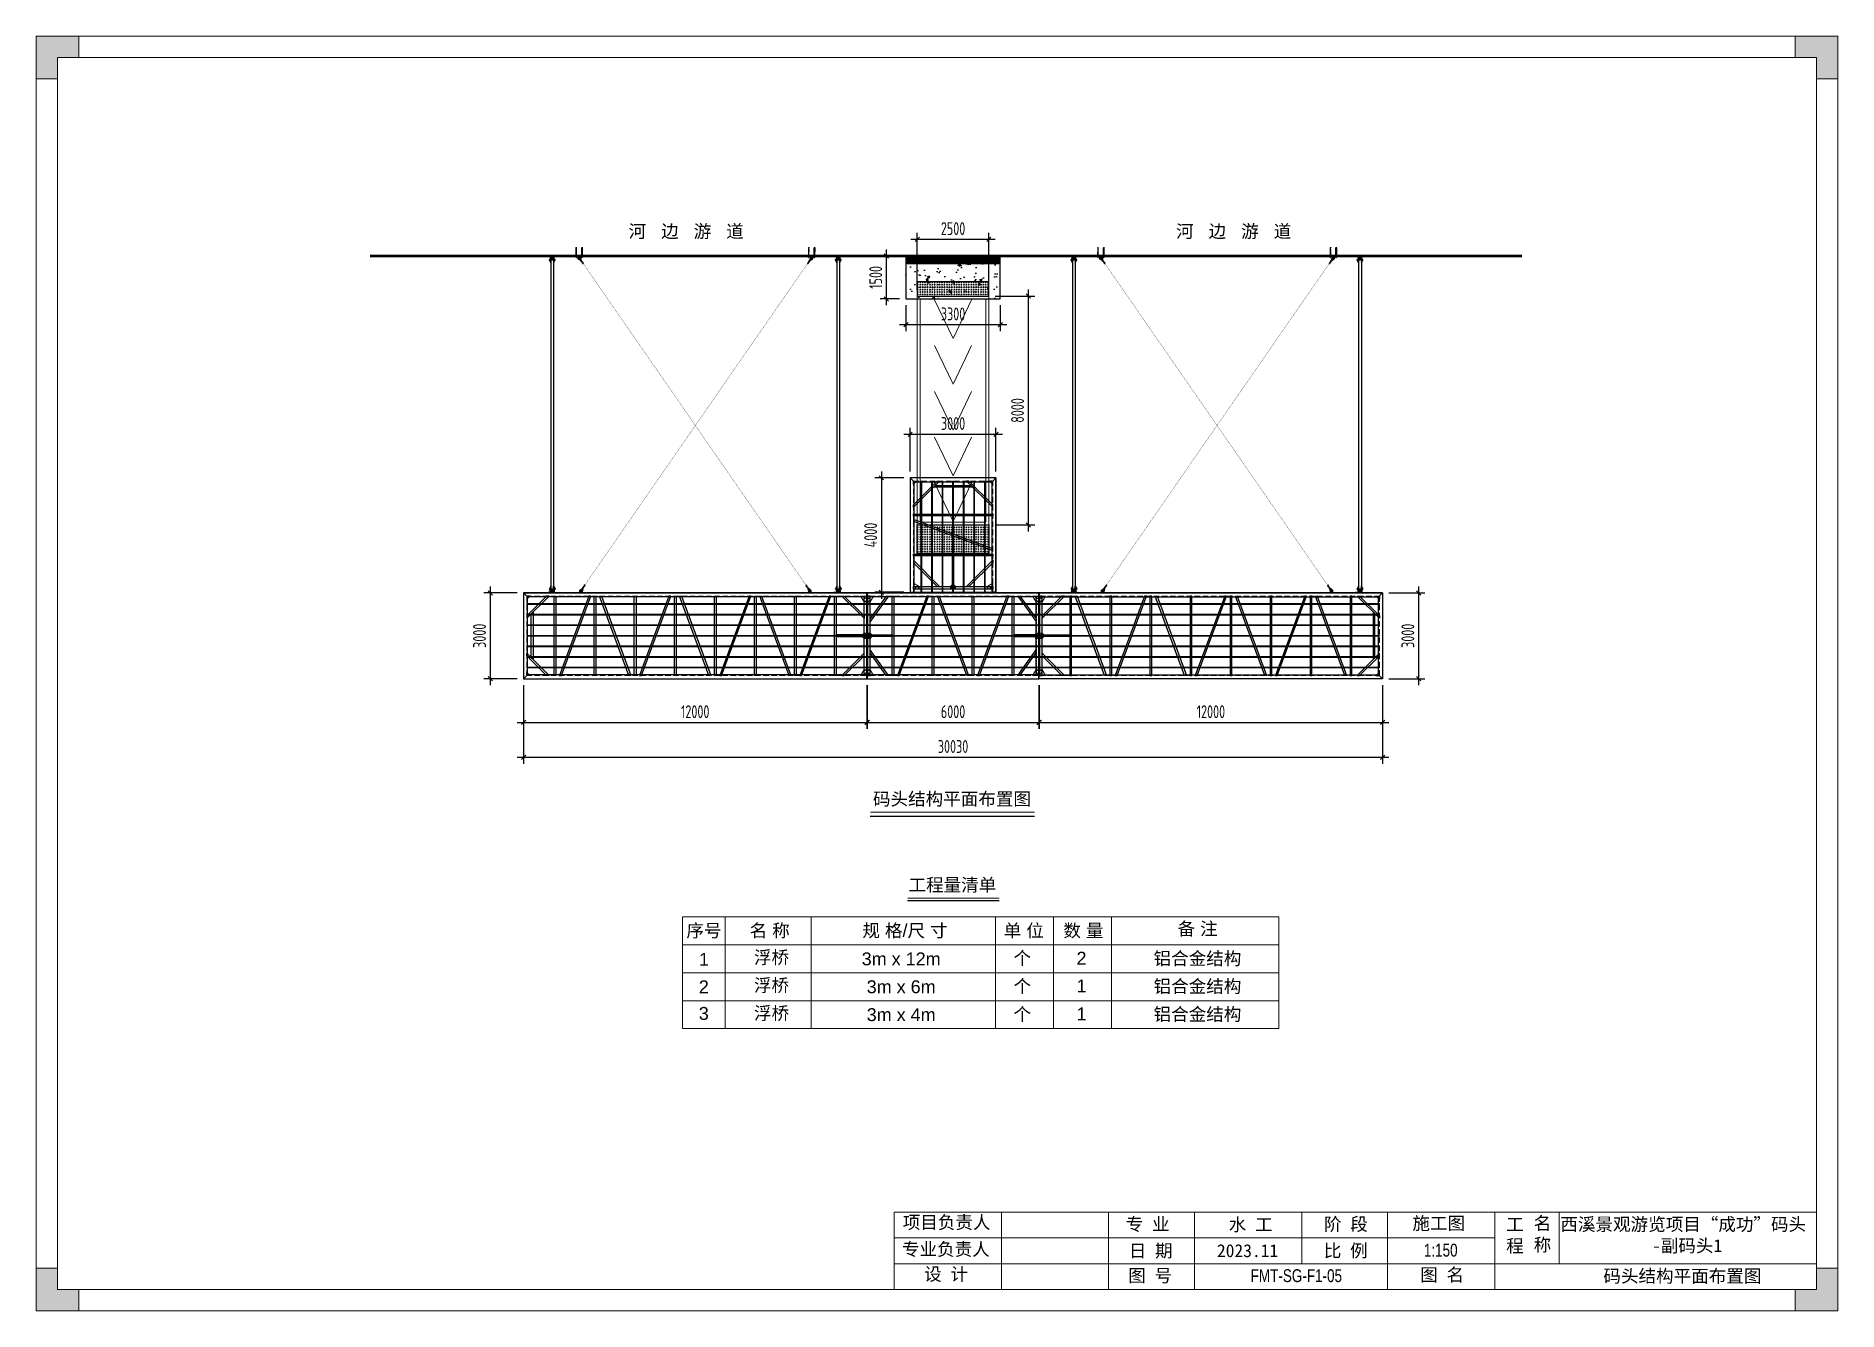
# Model space of a CAD drawing. Header units: millimetres. Extents: x 136606 to 1229059, y 82794 to 127566.
# Drawn here: x 462685 to 525684, y 82794 to 127345 of the extents above; entities that cross this region are included whole.
import ezdxf
from ezdxf.enums import TextEntityAlignment as Align

# ---------------------------------------------------------------- set-up
doc = ezdxf.new("R2010")
doc.units = ezdxf.units.MM
for name, pattern in [('CENTER', [0.6, 0.375, -0.075, 0.075, -0.075]), ('CENTER2', [28.575, 19.05, -3.175, 3.175, -3.175]), ('DASHDOT2', [12.7, 6.35, -3.175, 0, -3.175]), ('DASHED2', [0.375, 0.25, -0.125]), ('HIDDEN', [9.525, 6.35, -3.175])]:
    doc.linetypes.add(name, pattern=pattern)
for name, color, linetype in [('0 @ 1', 7, 'Continuous'), ('BS-Annectent', 115, 'Continuous'), ('HR-dimension', 9, 'Continuous'), ('HR-pontoon', 161, 'Continuous'), ('STEEL', 34, 'Continuous'), ('粗实线', 7, 'Continuous'), ('连接端梁', 130, 'Continuous'), ('铝横梁', 220, 'Continuous')]:
    doc.layers.add(name, color=color, linetype=linetype)
for name, color, linetype, lineweight in [('加强板', 140, 'Continuous', 18), ('图框', 7, 'Continuous', 13), ('扣板', 7, 'Continuous', 9), ('抱桩器', 1, 'Continuous', 18), ('文本', 3, 'Continuous', 13), ('虚线', 1, 'CENTER2', 0), ('铝龙骨', 7, 'Continuous', 9)]:
    doc.layers.add(name, color=color, linetype=linetype, lineweight=lineweight)
doc.styles.add('Arial', font='arial.ttf')
doc.styles.add('hztxt', font='ros1.shx', dxfattribs={"width": 0.8, "bigfont": 'hztxt.shx'})
doc.styles.get("Standard").update_dxf_attribs({"font": 'arial.ttf'})
doc.dimstyles.new('DIM-150', dxfattribs={"dimscale": 150, "dimtxt": 3, "dimasz": 1, "dimexe": 1.5, "dimexo": 1.5, "dimgap": 1, "dimtad": 1, "dimdec": 1, "dimdsep": 46, "dimtxsty": 'hztxt', "dimblk": 'OBLIQUE', "dimcen": 0, "dimdle": 1.5, "dimclrd": 9, "dimclre": 9, "dimclrt": 2, "dimadec": 1, "dimazin": 0, "dimtfac": 1, "dimtdec": 1, "dimtix": 1, "dimtmove": 2, "dimatfit": 3, "dimldrblk": 'ARCHTICK', "dimfxl": 10, "dimtolj": 1, "dimtzin": 0, "dimarcsym": 1})
pattern_1 = [(225, (43212.285, 45564.743), (4.49012806, -4.49012806), []), (225, (43207.795, 45564.743), (4.49012806, -4.49012806), [7.9375, -1.5875, 0, -1.5875])]
pattern_2 = [(225, (-344287.005, -129412.7357), (4.49012806, -4.49012806), []), (225, (-344291.495, -129412.7357), (4.49012806, -4.49012806), [7.9375, -1.5875, 0, -1.5875])]
pattern_3 = [(40.81217054, (-1416366.4012, -675349.6259), (-1.4525846328, 1.682112997), []), (130.81217054, (-1416366.4012, -675349.6259), (-4.5872822625, 1.9116413612), [5.55625, -3.33375])]
pattern_4 = [(40.81217054, (-1423212.2177, -670898.807), (-1.4525846328, 1.682112997), []), (130.81217054, (-1423212.2177, -670898.807), (-4.5872822625, 1.9116413612), [5.55625, -3.33375])]

msp = doc.modelspace()

# ---------------------------------------------------------------- texts
at = {"layer": '文本', "color": 7, "style": 'Arial'}
for s, p in [('河   边   游   道', (483401.2535, 120522.6816)), ('河   边   游   道', (502542.5774, 120522.6816)), ('码头结构平面布置图', (491945.7255, 100687.0888)), ('码头结构平面布置图', (517482.0302, 84015.3454))]:
    msp.add_text(s, height=450, dxfattribs=at).set_placement(p, align=Align.MIDDLE_LEFT)
at = {"layer": '文本', "color": 7}
msp.add_text('工程量清单', height=450, dxfattribs=at).set_placement((493188.5631, 97682.751), align=Align.MIDDLE_LEFT)
for s, p in [('备 注', (503295.9237, 96159.8928)), ('序号', (486038.6761, 96094.7916)), ('名 称', (488333.9989, 96094.7916)), ('规 格/尺 寸', (493065.1246, 96094.7916)), ('单 位', (497219.1633, 96094.7916)), ('数 量', (499304.279, 96094.7916)), ('1', (486037.9485, 95080.804)), ('浮桥', (488399.8434, 95157.0028)), ('3m x 12m', (492931.5747, 95097.8326)), ('个', (497166.0442, 95132.6659)), ('2', (499236.8725, 95123.3081)), ('铝合金结构', (503291.4907, 95123.3081)), ('2', (486031.6831, 94122.8326)), ('浮桥', (488399.8434, 94182.0028)), ('3m x 6m', (492931.5747, 94122.8326)), ('个', (497166.0442, 94148.3081)), ('1', (499236.8725, 94148.3081)), ('铝合金结构', (503291.4907, 94148.487)), ('3', (486031.6831, 93192.1462)), ('浮桥', (488399.8434, 93207.0028)), ('3m x 4m', (492931.5747, 93147.8326)), ('个', (497166.0442, 93173.3081)), ('1', (499236.8725, 93173.3081)), ('铝合金结构', (503291.4907, 93173.3081))]:
    msp.add_text(s, height=450, dxfattribs=at).set_placement(p, align=Align.MIDDLE)
at = {"layer": '文本', "style": 'Arial', "width": 0.75}
for s, p in [('1:150', (511205.5307, 84558.241)), ('FMT-SG-F1-05', (505150.3736, 83667.0802))]:
    msp.add_text(s, height=450, dxfattribs=at).set_placement(p, align=Align.BOTTOM_LEFT)

# ---------------------------------------------------------------- blocks, each defined once
blk = doc.blocks.new('GW-TK')
at = {"layer": '图框', "linetype": 'Continuous', "lineweight": 0}
h = blk.add_hatch(color=256, dxfattribs=at)
h.dxf.hatch_style = 1
h.paths.add_polyline_path([(927183.55, 464715.01), (927183.55, 464705.01), (927188.55, 464705.01), (927188.55, 464710.01), (927193.56, 464710.01), (927193.56, 464715.01)])
h = blk.add_hatch(color=256, dxfattribs=at)
h.dxf.hatch_style = 1
h.paths.add_polyline_path([(927593.55, 464715.01), (927593.55, 464710.01), (927598.55, 464710.01), (927598.55, 464705.01), (927603.55, 464705.01), (927603.55, 464715.01)])
h = blk.add_hatch(color=256, dxfattribs=at)
h.dxf.hatch_style = 1
h.paths.add_polyline_path([(927193.56, 464418.01), (927193.56, 464423.01), (927188.55, 464423.01), (927188.55, 464428.01), (927183.55, 464428.01), (927183.55, 464418.01)])
h = blk.add_hatch(color=256, dxfattribs=at)
h.dxf.hatch_style = 1
h.paths.add_polyline_path([(927603.55, 464418.01), (927603.55, 464428.01), (927598.55, 464428.01), (927598.55, 464423.01), (927593.55, 464423.01), (927593.55, 464418.01)])
at = {"layer": '图框', "linetype": 'Continuous'}
for p, q in [((927383.55, 464441.02), (927383.55, 464423.01)), ((927408.55, 464441.02), (927408.55, 464423.01)), ((927433.55, 464441.02), (927433.55, 464423.01)), ((927453.55, 464441.02), (927453.55, 464423.01)), ((927478.55, 464441.02), (927478.55, 464429.01)), ((927498.55, 464441.02), (927498.55, 464423.01)), ((927523.55, 464441.02), (927523.55, 464423.01)), ((927538.55, 464441.02), (927538.55, 464429.01)), ((927383.55, 464435.01), (927523.55, 464435.01)), ((927451.56, 464429.01), (927383.55, 464429.01)), ((927383.55, 464429.01), (927598.55, 464429.01))]:
    blk.add_line(p, q, dxfattribs=at)
at = {"layer": '图框', "linetype": 'Continuous', "lineweight": 0}
for points in [[(927188.55, 464705.01), (927188.55, 464710.01), (927193.56, 464710.01), (927193.56, 464715.01), (927183.55, 464715.01), (927183.55, 464705.01)], [(927598.55, 464705.01), (927598.55, 464710.01), (927593.55, 464710.01), (927593.55, 464715.01), (927603.55, 464715.01), (927603.55, 464705.01)], [(927188.55, 464428.01), (927188.55, 464423.01), (927193.56, 464423.01), (927193.56, 464418.01), (927183.55, 464418.01), (927183.55, 464428.01)], [(927598.55, 464428.01), (927598.55, 464423.01), (927593.55, 464423.01), (927593.55, 464418.01), (927603.55, 464418.01), (927603.55, 464428.01)]]:
    blk.add_lwpolyline(points, close=True, dxfattribs=at)
at = {"layer": '图框'}
for points in [[(927183.55, 464715.01), (927603.55, 464715.01), (927603.55, 464418.01), (927183.55, 464418.01)], [(927188.55, 464710.01), (927598.55, 464710.01), (927598.55, 464423.01), (927188.55, 464423.01)]]:
    blk.add_lwpolyline(points, close=True, dxfattribs=at)
at = {"layer": '图框', "linetype": 'Continuous'}
blk.add_lwpolyline([(927383.55, 464441.02), (927598.55, 464441.02)], dxfattribs=at)
at = {"layer": '图框', "linetype": 'Continuous', "char_height": 3, "attachment_point": 1}
for s, width, heights, insert in [('{\\fSimSun|b0|i0|c134|p2;项目负责人}', 26.0225, [0], (927385.56, 464440.15)), ('{\\fSimSun|b0|i0|c134|p2;专 业}', 12.8345, [0], (927437.53, 464439.73)), ('{\\fSimSun|b0|i0|c134|p2;阶 段}', 17.4775, [0], (927483.73, 464439.73)), ('{\\fSimSun|b0|i0|c134|p2;工 程}', 5.2119, [0], (927526.21, 464439.66)), ('{\\fSimSun|b0|i0|c134|p2;名 称}', 5.2119, [0], (927532.62, 464439.93)), ('{\\fSimSun|b0|i0|c134|p2;专业负责人}', 24.6361, [2.04], (927385.39, 464433.9)), ('{\\fSimSun|b0|i0|c134|p2;日 期}', 11.224, [0], (927438.25, 464433.55)), ('{\\fSimSun|b0|i0|c134|p2;比 例}', 10.9146, [0], (927483.71, 464433.55)), ('{\\fSimSun|b0|i0|c134|p2;设 计}', 16.2353, [0], (927390.55, 464428.09)), ('{\\fSimSun|b0|i0|c134|p2;图 号}', 23.6261, [0], (927438.11, 464427.75)), ('{\\fSimSun|b0|i0|c134|p2;图 名}', 12.066, [0], (927506.19, 464427.94))]:
    blk.add_mtext_dynamic_manual_height_columns(s, width=width, gutter_width=17.5, heights=heights, dxfattribs=dict(at, insert=insert))
at = {"layer": '图框', "color": 3, "linetype": 'Continuous', "char_height": 3, "attachment_point": 1}
for s, width, insert in [('{\\fSimSun|b0|i0|c134|p2;水 工}', 11.224, (927461.55, 464439.63)), ('\\pt9;{\\fSimSun|b0|i0|c134|p2;施工图}', 18.6303, (927504.36, 464439.94)), ('\\pi0.39911,t9.39911;{\\fSimSun|b0|i0|c134|p2;西溪景观游览项目“成功”码头\\P\\pi21.75744,t30.75744;-副码头1}', 60.0149, (927538.45, 464439.71)), ('{\\fSimSun|b0|i0|c134|p2;2023.11}', 11.224, (927458.8, 464433.55))]:
    blk.add_mtext_dynamic_manual_height_columns(s, width=width, gutter_width=17.5, heights=[0], dxfattribs=dict(at, insert=insert))
blk = doc.blocks.new('_Oblique')
at = {"color": 0, "linetype": 'ByBlock', "lineweight": -2}
blk.add_line((-0.5, -0.5), (0.5, 0.5), dxfattribs=at)
blk = doc.blocks.new('*D525')
at = {"color": 9, "lineweight": -2, "transparency": 16777216}
for p, q in [((479506, 107887), (478340, 107887)), ((478565, 108112), (478565, 104662)), ((479506, 104887), (478340, 104887))]:
    blk.add_line(p, q, dxfattribs=at)
at = {"layer": 'Defpoints', "color": 0, "transparency": 16777216}
for p in [(479731, 107887), (478565, 104887), (479731, 104887)]:
    blk.add_point(p, dxfattribs=at)
at = {"color": 9, "lineweight": -2, "transparency": 16777216, "xscale": 150, "yscale": 150, "zscale": 150}
for p, rotation in [((478565, 107887), 90), ((478565, 104887), 270)]:
    blk.add_blockref('_Oblique', p, dxfattribs=dict(at, rotation=rotation))
at = {"color": 2, "transparency": 16777216, "insert": (478190, 106387), "char_height": 450, "attachment_point": 5, "rotation": 90, "style": 'hztxt'}
blk.add_mtext('\\A1;3000', dxfattribs=at)
blk = doc.blocks.new('_ArchTick')
at = {"color": 0, "linetype": 'ByBlock', "const_width": 0.15}
blk.add_lwpolyline([(-0.5, -0.5), (0.5, 0.5)], dxfattribs=at)
blk = doc.blocks.new('*D526')
at = {"color": 9, "lineweight": -2, "transparency": 16777216}
for p, q in [((509986, 107887), (511246, 107887)), ((511021, 108112), (511021, 104662)), ((509986, 104887), (511246, 104887))]:
    blk.add_line(p, q, dxfattribs=at)
at = {"layer": 'Defpoints', "color": 0, "transparency": 16777216}
for p in [(509761, 107887), (509761, 104887), (511021, 104887)]:
    blk.add_point(p, dxfattribs=at)
at = {"color": 9, "lineweight": -2, "transparency": 16777216, "xscale": 150, "yscale": 150, "zscale": 150}
for p, rotation in [((511021, 107887), 90), ((511021, 104887), 270)]:
    blk.add_blockref('_Oblique', p, dxfattribs=dict(at, rotation=rotation))
at = {"color": 2, "transparency": 16777216, "insert": (510646, 106387), "char_height": 450, "attachment_point": 5, "rotation": 90, "style": 'hztxt'}
blk.add_mtext('\\A1;3000', dxfattribs=at)
blk = doc.blocks.new('*D527')
at = {"color": 9, "lineweight": -2, "transparency": 16777216}
for p, q in [((493021, 113430), (496471, 113430)), ((493246, 112132), (493246, 113655)), ((496246, 112132), (496246, 113655))]:
    blk.add_line(p, q, dxfattribs=at)
at = {"layer": 'Defpoints', "color": 0, "transparency": 16777216}
for p in [(496246, 113430), (493246, 111907), (496246, 111907)]:
    blk.add_point(p, dxfattribs=at)
at = {"color": 9, "lineweight": -2, "transparency": 16777216, "xscale": 150, "yscale": 150, "zscale": 150, "rotation": 180}
blk.add_blockref('_Oblique', (493246, 113430), dxfattribs=at)
at = {"color": 9, "lineweight": -2, "transparency": 16777216, "xscale": 150, "yscale": 150, "zscale": 150}
blk.add_blockref('_Oblique', (496246, 113430), dxfattribs=at)
at = {"color": 2, "transparency": 16777216, "insert": (494746, 113805), "char_height": 450, "attachment_point": 5, "style": 'hztxt'}
blk.add_mtext('\\A1;3000', dxfattribs=at)
blk = doc.blocks.new('*D528')
at = {"color": 9, "lineweight": -2, "transparency": 16777216}
for p, q in [((493021, 111907), (492014, 111907)), ((492239, 112132), (492239, 107682)), ((493021, 107907), (492014, 107907))]:
    blk.add_line(p, q, dxfattribs=at)
at = {"layer": 'Defpoints', "color": 0, "transparency": 16777216}
for p in [(493246, 111907), (492239, 107907), (493246, 107907)]:
    blk.add_point(p, dxfattribs=at)
at = {"color": 9, "lineweight": -2, "transparency": 16777216, "xscale": 150, "yscale": 150, "zscale": 150}
for p, rotation in [((492239, 111907), 90), ((492239, 107907), 270)]:
    blk.add_blockref('_Oblique', p, dxfattribs=dict(at, rotation=rotation))
at = {"color": 2, "transparency": 16777216, "insert": (491864, 109907), "char_height": 450, "attachment_point": 5, "rotation": 90, "style": 'hztxt'}
blk.add_mtext('\\A1;4000', dxfattribs=at)
blk = doc.blocks.new('*D550')
at = {"color": 9, "lineweight": -2, "transparency": 16777216}
for p, q in [((479731, 104662), (479731, 101918)), ((509761, 104662), (509761, 101918)), ((479506, 102143), (509986, 102143))]:
    blk.add_line(p, q, dxfattribs=at)
at = {"layer": 'Defpoints', "color": 0, "transparency": 16777216}
for p in [(479731, 104887), (509761, 104887), (509761, 102143)]:
    blk.add_point(p, dxfattribs=at)
at = {"color": 9, "lineweight": -2, "transparency": 16777216, "xscale": 150, "yscale": 150, "zscale": 150, "rotation": 180}
blk.add_blockref('_Oblique', (479731, 102143), dxfattribs=at)
at = {"color": 9, "lineweight": -2, "transparency": 16777216, "xscale": 150, "yscale": 150, "zscale": 150}
blk.add_blockref('_Oblique', (509761, 102143), dxfattribs=at)
at = {"color": 2, "transparency": 16777216, "insert": (494746, 102518), "char_height": 450, "attachment_point": 5, "style": 'hztxt'}
blk.add_mtext('\\A1;30030', dxfattribs=at)
blk = doc.blocks.new('*D551')
at = {"color": 9, "lineweight": -2, "transparency": 16777216}
for p, q in [((479731, 104662), (479731, 103134)), ((491731, 104662), (491731, 103134)), ((479506, 103359), (491956, 103359))]:
    blk.add_line(p, q, dxfattribs=at)
at = {"layer": 'Defpoints', "color": 0, "transparency": 16777216}
for p in [(479731, 104887), (491731, 104887), (491731, 103359)]:
    blk.add_point(p, dxfattribs=at)
at = {"color": 9, "lineweight": -2, "transparency": 16777216, "xscale": 150, "yscale": 150, "zscale": 150, "rotation": 180}
blk.add_blockref('_Oblique', (479731, 103359), dxfattribs=at)
at = {"color": 9, "lineweight": -2, "transparency": 16777216, "xscale": 150, "yscale": 150, "zscale": 150}
blk.add_blockref('_Oblique', (491731, 103359), dxfattribs=at)
at = {"color": 2, "transparency": 16777216, "insert": (485731, 103734), "char_height": 450, "attachment_point": 5, "style": 'hztxt'}
blk.add_mtext('\\A1;12000', dxfattribs=at)
blk = doc.blocks.new('*D552')
at = {"color": 9, "lineweight": -2, "transparency": 16777216}
for p, q in [((491746, 104662), (491746, 103134)), ((497746, 104662), (497746, 103134)), ((491521, 103359), (497971, 103359))]:
    blk.add_line(p, q, dxfattribs=at)
at = {"layer": 'Defpoints', "color": 0, "transparency": 16777216}
for p in [(491746, 104887), (497746, 104887), (497746, 103359)]:
    blk.add_point(p, dxfattribs=at)
at = {"color": 9, "lineweight": -2, "transparency": 16777216, "xscale": 150, "yscale": 150, "zscale": 150, "rotation": 180}
blk.add_blockref('_Oblique', (491746, 103359), dxfattribs=at)
at = {"color": 9, "lineweight": -2, "transparency": 16777216, "xscale": 150, "yscale": 150, "zscale": 150}
blk.add_blockref('_Oblique', (497746, 103359), dxfattribs=at)
at = {"color": 2, "transparency": 16777216, "insert": (494746, 103734), "char_height": 450, "attachment_point": 5, "style": 'hztxt'}
blk.add_mtext('\\A1;6000', dxfattribs=at)
blk = doc.blocks.new('*D553')
at = {"color": 9, "lineweight": -2, "transparency": 16777216}
for p, q in [((497761, 104662), (497761, 103134)), ((509761, 104662), (509761, 103134)), ((497536, 103359), (509986, 103359))]:
    blk.add_line(p, q, dxfattribs=at)
at = {"layer": 'Defpoints', "color": 0, "transparency": 16777216}
for p in [(497761, 104887), (509761, 104887), (509761, 103359)]:
    blk.add_point(p, dxfattribs=at)
at = {"color": 9, "lineweight": -2, "transparency": 16777216, "xscale": 150, "yscale": 150, "zscale": 150, "rotation": 180}
blk.add_blockref('_Oblique', (497761, 103359), dxfattribs=at)
at = {"color": 9, "lineweight": -2, "transparency": 16777216, "xscale": 150, "yscale": 150, "zscale": 150}
blk.add_blockref('_Oblique', (509761, 103359), dxfattribs=at)
at = {"color": 2, "transparency": 16777216, "insert": (503761, 103734), "char_height": 450, "attachment_point": 5, "style": 'hztxt'}
blk.add_mtext('\\A1;12000', dxfattribs=at)
blk = doc.blocks.new('连接加强板')
at = {"layer": '加强板'}
blk.add_lwpolyline([(-194915, -559), (-194915, -359), (-195115, -479), (-195115, -559)], close=True, dxfattribs=at)
for centre in [(-195095, -519), (-194995, -519)]:
    blk.add_circle(centre, 9, dxfattribs=at)
blk = doc.blocks.new('*U633')
at = {"layer": '加强板', "rotation": 90.00000000000001}
blk.add_blockref('连接加强板', (-459, 195015), dxfattribs=at)
blk = doc.blocks.new('*U634')
at = {"color": 0, "linetype": 'ByBlock', "lineweight": -2, "transparency": 16777216}
blk.add_blockref('*U633', (0, 0), dxfattribs=at)
blk = doc.blocks.new('*U635')
at = {"layer": '加强板', "rotation": 90.00000000000001}
blk.add_blockref('连接加强板', (-459, 195015), dxfattribs=at)
blk = doc.blocks.new('*U636')
at = {"color": 0, "linetype": 'ByBlock', "lineweight": -2, "transparency": 16777216}
blk.add_blockref('*U635', (0, 0), dxfattribs=at)
blk = doc.blocks.new('*U637')
at = {"layer": '加强板'}
blk.add_lwpolyline([(10, -90), (-70, -90), (-70, 90), (10, 90), (70, 30), (70, -30), (10, -90)], dxfattribs=at)
for centre in [(-30, 50), (-30, -50)]:
    blk.add_circle(centre, 9, dxfattribs=at)
blk = doc.blocks.new('*U638')
at = {"color": 0, "linetype": 'ByBlock', "lineweight": -2, "transparency": 16777216}
blk.add_blockref('*U637', (0, 0), dxfattribs=at)
blk = doc.blocks.new('*U639')
at = {"layer": '加强板', "rotation": 90.00000000000001}
blk.add_blockref('连接加强板', (-459, 195015), dxfattribs=at)
blk = doc.blocks.new('*U640')
at = {"color": 0, "linetype": 'ByBlock', "lineweight": -2, "transparency": 16777216}
blk.add_blockref('*U639', (0, 0), dxfattribs=at)
blk = doc.blocks.new('*U641')
at = {"layer": '加强板', "rotation": 90.00000000000001}
blk.add_blockref('连接加强板', (-459, 195015), dxfattribs=at)
blk = doc.blocks.new('*U642')
at = {"color": 0, "linetype": 'ByBlock', "lineweight": -2, "transparency": 16777216}
blk.add_blockref('*U641', (0, 0), dxfattribs=at)
blk = doc.blocks.new('*U643')
at = {"layer": '加强板', "rotation": 90.00000000000001}
blk.add_blockref('连接加强板', (-459, 195015), dxfattribs=at)
blk = doc.blocks.new('*U626')
at = {"color": 0, "linetype": 'ByBlock', "lineweight": -2, "transparency": 16777216}
blk.add_blockref('*U643', (0, 0), dxfattribs=at)
blk = doc.blocks.new('*U627')
at = {"layer": '加强板', "rotation": 90.00000000000001}
blk.add_blockref('连接加强板', (-459, 195015), dxfattribs=at)
blk = doc.blocks.new('*U628')
at = {"color": 0, "linetype": 'ByBlock', "lineweight": -2, "transparency": 16777216}
blk.add_blockref('*U627', (0, 0), dxfattribs=at)
blk = doc.blocks.new('*U629')
at = {"layer": '加强板'}
blk.add_lwpolyline([(10, -90), (-70, -90), (-70, 90), (10, 90), (70, 30), (70, -30), (10, -90)], dxfattribs=at)
for centre in [(-30, 50), (-30, -50)]:
    blk.add_circle(centre, 9, dxfattribs=at)
blk = doc.blocks.new('*U630')
at = {"color": 0, "linetype": 'ByBlock', "lineweight": -2, "transparency": 16777216}
blk.add_blockref('*U629', (0, 0), dxfattribs=at)
blk = doc.blocks.new('*U631')
at = {"layer": '加强板'}
blk.add_lwpolyline([(10, -90), (-70, -90), (-70, 90), (10, 90), (70, 30), (70, -30), (10, -90)], dxfattribs=at)
for centre in [(-30, 50), (-30, -50)]:
    blk.add_circle(centre, 9, dxfattribs=at)
blk = doc.blocks.new('*U632')
at = {"color": 0, "linetype": 'ByBlock', "lineweight": -2, "transparency": 16777216}
blk.add_blockref('*U631', (0, 0), dxfattribs=at)
blk = doc.blocks.new('*U622')
at = {"layer": '加强板', "rotation": 90.00000000000001}
blk.add_blockref('连接加强板', (-459, 195015), dxfattribs=at)
blk = doc.blocks.new('*U623')
at = {"color": 0, "linetype": 'ByBlock', "lineweight": -2, "transparency": 16777216}
blk.add_blockref('*U622', (0, 0), dxfattribs=at)
blk = doc.blocks.new('*U624')
at = {"layer": '加强板', "rotation": 90.00000000000001}
blk.add_blockref('连接加强板', (-459, 195015), dxfattribs=at)
blk = doc.blocks.new('*U625')
at = {"color": 0, "linetype": 'ByBlock', "lineweight": -2, "transparency": 16777216}
blk.add_blockref('*U624', (0, 0), dxfattribs=at)
blk = doc.blocks.new('*U620')
at = {"layer": '加强板'}
blk.add_lwpolyline([(10, -90), (-70, -90), (-70, 90), (10, 90), (70, 30), (70, -30), (10, -90)], dxfattribs=at)
for centre in [(-30, 50), (-30, -50)]:
    blk.add_circle(centre, 9, dxfattribs=at)
blk = doc.blocks.new('*U621')
at = {"color": 0, "linetype": 'ByBlock', "lineweight": -2, "transparency": 16777216}
blk.add_blockref('*U620', (0, 0), dxfattribs=at)
blk = doc.blocks.new('*U644')
at = {"layer": '加强板', "rotation": 90.00000000000001}
blk.add_blockref('连接加强板', (-459, 195015), dxfattribs=at)
blk = doc.blocks.new('*U645')
at = {"color": 0, "linetype": 'ByBlock', "lineweight": -2, "transparency": 16777216}
blk.add_blockref('*U644', (0, 0), dxfattribs=at)
blk = doc.blocks.new('*U646')
at = {"layer": '加强板', "rotation": 90.00000000000001}
blk.add_blockref('连接加强板', (-459, 195015), dxfattribs=at)
blk = doc.blocks.new('*U647')
at = {"color": 0, "linetype": 'ByBlock', "lineweight": -2, "transparency": 16777216}
blk.add_blockref('*U646', (0, 0), dxfattribs=at)
blk = doc.blocks.new('*U648')
at = {"layer": '加强板'}
blk.add_lwpolyline([(10, -90), (-70, -90), (-70, 90), (10, 90), (70, 30), (70, -30), (10, -90)], dxfattribs=at)
for centre in [(-30, 50), (-30, -50)]:
    blk.add_circle(centre, 9, dxfattribs=at)
blk = doc.blocks.new('*U649')
at = {"color": 0, "linetype": 'ByBlock', "lineweight": -2, "transparency": 16777216}
blk.add_blockref('*U648', (0, 0), dxfattribs=at)
blk = doc.blocks.new('*U13')
at = {"layer": '抱桩器', "color": 1}
blk.add_lwpolyline([(-675, 650), (675, 0), (-675, -650)], dxfattribs=at)
blk = doc.blocks.new('*U14')
at = {"color": 0, "linetype": 'ByBlock', "lineweight": -2, "transparency": 16777216}
for p in [(0, 0), (1600, 0), (3200, 0), (4800, 0), (6400, 0)]:
    blk.add_blockref('*U13', p, dxfattribs=at)
blk = doc.blocks.new('1.5x12m')
h = blk.add_hatch()
h.set_pattern_fill('GOST_GLASS', color=1, scale=10, angle=90)
h.set_pattern_definition([(135, (6000, 500), (5e-15, 84.852814), [50, -70]), (135, (6000, 521.213), (5e-15, 84.852814), [20, -100]), (135, (5978.787, 500), (5e-15, 84.852814), [20, -100])])
h.paths.add_polyline_path([(305060, 77113), (305060, 79613), (304060, 79613), (304060, 77113)])
h = blk.add_hatch()
h.set_pattern_fill('GOST_GLASS', color=1, scale=10, angle=90)
h.set_pattern_definition([(135, (1999.7, 500), (5e-15, 84.852814), [50, -70]), (135, (1999.7, 521.213), (5e-15, 84.852814), [20, -100]), (135, (1978.487, 500), (5e-15, 84.852814), [20, -100])])
h.paths.add_polyline_path([(313060, 77113), (313060, 79613), (313560, 79613), (313560, 77113)])
at = {"color": 1}
for points in [[(305060, 77113), (305060, 79613), (304060, 79613), (304060, 77113)], [(313060, 77113), (313060, 79613), (313560, 79613), (313560, 77113)]]:
    blk.add_lwpolyline(points, close=True, dxfattribs=at)
at = {"layer": '抱桩器', "color": 1}
for points in [[(313060, 79613), (305060, 79613), (305060, 77113), (313060, 77113)], [(312960, 79513), (305160, 79513), (305160, 77213), (312960, 77213)]]:
    blk.add_lwpolyline(points, close=True, dxfattribs=at)
at = {"extrusion": (0, 0, -1), "zscale": -1}
blk.add_blockref('*U14', (-312251, 78363), dxfattribs=at)
blk = doc.blocks.new('*D1553')
at = {"color": 9, "lineweight": -2, "transparency": 16777216}
for p, q in [((493496, 118486), (493496, 120466)), ((495996, 118486), (495996, 120466)), ((496221, 120241), (493271, 120241))]:
    blk.add_line(p, q, dxfattribs=at)
at = {"layer": 'Defpoints', "color": 0, "transparency": 16777216}
for p in [(493496, 120241), (493496, 118261), (495996, 118261)]:
    blk.add_point(p, dxfattribs=at)
at = {"color": 9, "lineweight": -2, "transparency": 16777216, "xscale": 150, "yscale": 150, "zscale": 150, "rotation": 180}
blk.add_blockref('_Oblique', (493496, 120241), dxfattribs=at)
at = {"color": 9, "lineweight": -2, "transparency": 16777216, "xscale": 150, "yscale": 150, "zscale": 150}
blk.add_blockref('_Oblique', (495996, 120241), dxfattribs=at)
at = {"color": 2, "transparency": 16777216, "insert": (494746, 120616), "char_height": 450, "attachment_point": 5, "style": 'hztxt'}
blk.add_mtext('\\A1;2500', dxfattribs=at)
blk = doc.blocks.new('*D1554')
at = {"color": 9, "lineweight": -2, "transparency": 16777216}
for p, q in [((497376, 118486), (497376, 110036)), ((496221, 118261), (497601, 118261)), ((496221, 110261), (497601, 110261))]:
    blk.add_line(p, q, dxfattribs=at)
at = {"layer": 'Defpoints', "color": 0, "transparency": 16777216}
for p in [(495996, 118261), (495996, 110261), (497376, 110261)]:
    blk.add_point(p, dxfattribs=at)
at = {"color": 9, "lineweight": -2, "transparency": 16777216, "xscale": 150, "yscale": 150, "zscale": 150}
for p, rotation in [((497376, 118261), 90), ((497376, 110261), 270)]:
    blk.add_blockref('_Oblique', p, dxfattribs=dict(at, rotation=rotation))
at = {"color": 2, "transparency": 16777216, "insert": (497001, 114261), "char_height": 450, "attachment_point": 5, "rotation": 90, "style": 'hztxt'}
blk.add_mtext('\\A1;8000', dxfattribs=at)
blk = doc.blocks.new('*D1555')
at = {"color": 9, "lineweight": -2, "transparency": 16777216}
for p, q in [((492417, 117936), (492417, 119886)), ((492871, 119661), (492192, 119661)), ((492871, 118161), (492192, 118161))]:
    blk.add_line(p, q, dxfattribs=at)
at = {"layer": 'Defpoints', "color": 0, "transparency": 16777216}
for p in [(492417, 119661), (493096, 119661), (493096, 118161)]:
    blk.add_point(p, dxfattribs=at)
at = {"color": 9, "lineweight": -2, "transparency": 16777216, "xscale": 150, "yscale": 150, "zscale": 150}
for p, rotation in [((492417, 119661), 90), ((492417, 118161), 270)]:
    blk.add_blockref('_Oblique', p, dxfattribs=dict(at, rotation=rotation))
at = {"color": 2, "transparency": 16777216, "insert": (492042, 118911), "char_height": 450, "attachment_point": 5, "rotation": 90, "style": 'hztxt'}
blk.add_mtext('\\A1;1500', dxfattribs=at)
blk = doc.blocks.new('*D1556')
at = {"color": 9, "lineweight": -2, "transparency": 16777216}
for p, q in [((493096, 117936), (493096, 117035)), ((496396, 117936), (496396, 117035)), ((492871, 117260), (496621, 117260))]:
    blk.add_line(p, q, dxfattribs=at)
at = {"layer": 'Defpoints', "color": 0, "transparency": 16777216}
for p in [(493096, 118161), (496396, 118161), (496396, 117260)]:
    blk.add_point(p, dxfattribs=at)
at = {"color": 9, "lineweight": -2, "transparency": 16777216, "xscale": 150, "yscale": 150, "zscale": 150, "rotation": 180}
blk.add_blockref('_Oblique', (493096, 117260), dxfattribs=at)
at = {"color": 9, "lineweight": -2, "transparency": 16777216, "xscale": 150, "yscale": 150, "zscale": 150}
blk.add_blockref('_Oblique', (496396, 117260), dxfattribs=at)
at = {"color": 2, "transparency": 16777216, "insert": (494746, 117635), "char_height": 450, "attachment_point": 5, "style": 'hztxt'}
blk.add_mtext('\\A1;3300', dxfattribs=at)
blk = doc.blocks.new('支座')
at = {"layer": '扣板', "color": 7}
blk.add_line((13512, 4747, 0), (13512, 5047, 0), dxfattribs=at)
at = {"layer": '扣板', "color": 7, "elevation": 0}
for points in [[(13512, 4747), (13512, 5047), (13520, 5047), (13520, 4747)], [(13600, 4947), (13620, 4927), (13620, 4867), (13600, 4847), (13520, 4847), (13520, 4947)], [(13560, 4932), (13520, 4932), (13520, 4922), (13560, 4922)], [(13560, 4862), (13520, 4862), (13520, 4872), (13560, 4872)]]:
    blk.add_lwpolyline(points, close=True, dxfattribs=at)
at = {"layer": '扣板', "color": 7}
blk.add_circle((13575, 4897, 0), 25, dxfattribs=at)
blk = doc.blocks.new('A$C97f6d51a')
at = {"color": 1, "linetype": 'DASHDOT2'}
blk.add_line((0, 313), (0, -47), dxfattribs=at)
at = {"layer": 'BS-Annectent'}
for p, q in [((-10, 6), (9, 4)), ((-10, 2), (-6, 4)), ((-6, 1), (-10, 2)), ((-10, 2), (9, 1)), ((-9, 282), (-9, 282)), ((-9, 281), (-9, 282)), ((-9, 282), (-9, 282)), ((-9, 279), (-8, 279)), ((-8, 278), (-9, 279)), ((-9, 279), (-8, 278)), ((-9, 275), (-7, 276)), ((-6, 274), (-9, 275)), ((-9, 275), (-7, 275)), ((-9, 272), (-6, 274)), ((-6, 270), (-9, 272)), ((-9, 272), (-4, 272)), ((-9, 269), (9, 268)), ((-9, 266), (9, 265)), ((-9, 263), (9, 262)), ((-9, 260), (9, 258)), ((-9, 257), (9, 255)), ((-9, 253), (9, 252)), ((-9, 250), (9, 249)), ((-9, 247), (9, 246)), ((-9, 244), (9, 243)), ((-9, 241), (9, 240)), ((-9, 238), (9, 236)), ((-9, 235), (9, 233)), ((-9, 231), (9, 230)), ((-9, 228), (9, 227)), ((-9, 225), (9, 224)), ((-9, 222), (9, 221)), ((-9, 219), (9, 218)), ((-9, 216), (9, 215)), ((-9, 213), (9, 211)), ((-9, 209), (9, 208)), ((-9, 206), (9, 205)), ((-9, 203), (9, 202)), ((-9, 200), (9, 199)), ((-9, 197), (9, 196)), ((-9, 194), (9, 193)), ((-9, 191), (9, 189)), ((-9, 188), (9, 186)), ((-9, 184), (9, 183)), ((-9, 181), (9, 180)), ((-9, 178), (9, 177)), ((-9, 175), (9, 174)), ((-9, 172), (9, 171)), ((-9, 169), (9, 167)), ((-9, 166), (9, 164)), ((-9, 162), (9, 161)), ((-9, 159), (9, 158)), ((-9, 156), (9, 155)), ((-9, 153), (9, 152)), ((-9, 150), (9, 149)), ((-9, 147), (9, 146)), ((-9, 144), (9, 142)), ((-9, 140), (9, 139)), ((-9, 137), (9, 136)), ((-9, 134), (9, 133)), ((-9, 131), (9, 130)), ((-9, 128), (9, 127)), ((-9, 125), (9, 124)), ((-9, 122), (9, 120)), ((-9, 119), (9, 117)), ((-9, 115), (9, 114)), ((-9, 112), (9, 111)), ((-9, 109), (9, 108)), ((-9, 106), (9, 105)), ((-9, 103), (9, 102)), ((-9, 100), (9, 98)), ((-9, 97), (9, 95)), ((-9, 93), (9, 92)), ((-9, 90), (9, 89)), ((-9, 87), (9, 86)), ((-9, 84), (9, 83)), ((-9, 81), (9, 80)), ((-9, 78), (9, 76)), ((-9, 75), (9, 73)), ((-9, 71), (9, 70)), ((-9, 68), (9, 67)), ((-9, 65), (9, 64)), ((-9, 62), (9, 61)), ((-9, 59), (9, 58)), ((-9, 56), (9, 55)), ((-9, 53), (9, 51)), ((-9, 49), (9, 48)), ((-9, 46), (9, 45)), ((-9, 43), (9, 42)), ((-9, 40), (9, 39)), ((-9, 37), (9, 36)), ((-9, 34), (9, 33)), ((-9, 31), (9, 29)), ((-9, 28), (9, 26)), ((-9, 24), (9, 23)), ((-9, 21), (9, 20)), ((-9, 18), (9, 17)), ((-9, 15), (9, 14)), ((-9, 12), (9, 11)), ((-9, 9), (9, 7)), ((-8, 0), (-6, 1)), ((-6, 274), (-6, 274)), ((-6, 274), (-6, 274)), ((-6, 274), (-6, 274)), ((-6, 274), (-6, 274)), ((-6, 274), (-6, 274)), ((6, 270), (-6, 270)), ((6, 147), (-6, 148)), ((6, 116), (-6, 117)), ((6, 3), (-6, 4)), ((2, 0), (-6, 1)), ((4, 271), (9, 271)), ((6, 273), (5, 273)), ((6, 273), (5, 273)), ((6, 273), (9, 274)), ((6, 274), (9, 274)), ((9, 271), (6, 273)), ((6, 270), (9, 271)), ((6, 147), (9, 149)), ((9, 1), (6, 3)), ((7, 276), (9, 277)), ((9, 274), (7, 275)), ((7, 0), (9, 1)), ((9, 277), (8, 278)), ((8, 277), (9, 277)), ((9, 280), (9, 281)), ((9, 280), (9, 280)), ((9, 280), (9, 280)), ((-16, -24), (-16, -11)), ((12, -9), (-12, -9)), ((12, -27), (-12, -27)), ((-9, -29), (-6, -28)), ((-6, -31), (-9, -29)), ((9, -30), (-9, -29)), ((-9, -32), (-6, -31)), ((-6, -34), (-9, -32)), ((9, -33), (-9, -32)), ((-9, -35), (-6, -34)), ((-6, -37), (-9, -35)), ((9, -37), (-9, -35)), ((-9, -38), (-6, -37)), ((-6, -40), (-9, -38)), ((9, -40), (-9, -38)), ((-8, -24), (-8, -11)), ((-6, -28), (-8, -27)), ((-7, -40), (-7, -43)), ((6, -29), (-6, -28)), ((6, -29), (-6, -28)), ((6, -32), (-6, -31)), ((6, -32), (-6, -31)), ((6, -35), (-6, -34)), ((6, -38), (-6, -37)), ((6, -38), (-6, -37)), ((6, -41), (-6, -40)), ((-5, -44), (5, -44)), ((-4, -40), (-4, -43)), ((-2, -9), (0, -4)), ((9, -27), (-1, -27)), ((0, -9), (2, -4)), ((4, -41), (4, -43)), ((6, -29), (9, -27)), ((9, -30), (6, -29)), ((6, -32), (9, -30)), ((9, -33), (6, -32)), ((6, -35), (9, -33)), ((9, -37), (6, -35)), ((6, -38), (9, -37)), ((9, -40), (6, -38)), ((6, -41), (9, -40)), ((7, -41), (7, -43)), ((8, -24), (8, -11)), ((9, -27), (8, -27)), ((16, -24), (16, -11))]:
    blk.add_line(p, q, dxfattribs=at)
for points in [[(-19, -4), (-19, 0), (19, 0), (19, -4)], [(-15, -9), (15, -9), (15, -4), (-15, -4)]]:
    blk.add_lwpolyline(points, close=True, dxfattribs=at)
blk.add_lwpolyline([(10, 0), (10, 300), (0, 306), (-10, 300), (-10, 0)], dxfattribs=at)
for points in [[(16, -11, 0.612824), (8, -11, 0.305874), (-8, -11, 0.612824), (-16, -11)], [(16, -24, -0.612824), (8, -24, -0.305874), (-8, -24, -0.612824), (-16, -24)], [(-7, -43, 0.516475), (-4, -43, 0.258238), (4, -43, 0.516475), (7, -43)]]:
    blk.add_lwpolyline(points, format="xyb", dxfattribs=at)
blk = doc.blocks.new('A$Ce460a15a')
at = {"layer": 'STEEL', "color": 22}
for points in [[(12, 150), (12, -150), (0, -150), (0, 150)], [(92, -50), (112, -30), (112, 30), (92, 50), (12, 50), (12, -50)], [(52, 35), (12, 35), (12, 25), (52, 25)], [(52, -35), (12, -35), (12, -25), (52, -25)]]:
    blk.add_lwpolyline(points, close=True, dxfattribs=at)
blk.add_circle((67, 0), 25, dxfattribs=at)
at = {"layer": 'HR-dimension', "xscale": -1, "rotation": 90}
blk.add_blockref('A$C97f6d51a', (12, 100), dxfattribs=at)
at = {"layer": 'HR-dimension', "rotation": 90.00000000000001}
blk.add_blockref('A$C97f6d51a', (12, -100), dxfattribs=at)
blk = doc.blocks.new('*U1544')
h = blk.add_hatch()
h.set_pattern_fill('ANSI35', color=4, angle=180)
h.set_pattern_definition(pattern_1)
h.paths.add_polyline_path([(24, -89), (36, -89), (36, -67), (24, -67)])
h.paths.add_polyline_path([(24, -31), (36, -31), (36, 11), (24, 11)])
h.paths.add_polyline_path([(-100, 11), (100, 11), (100, 21), (-100, 21)])
h.paths.add_polyline_path([(-36, -31), (-24, -31), (-24, 11), (-36, 11)])
h.paths.add_polyline_path([(-36, -89), (-24, -89), (-24, -67), (-36, -67)])
h = blk.add_hatch()
h.set_pattern_fill('ANSI35', color=4, angle=180)
h.set_pattern_definition(pattern_2)
h.paths.add_polyline_path([(-129, -116), (-150, -116), (-150, -104), (-129, -104)])
h.paths.add_polyline_path([(111, -116), (-111, -116), (-111, -104), (111, -104)])
h.paths.add_polyline_path([(150, -116), (129, -116), (129, -104), (150, -104)])
h.paths.add_polyline_path([(66, -104), (54, -104), (54, -67), (66, -67)])
h.paths.add_polyline_path([(66, -31), (54, -31), (54, -4), (66, -4)])
h.paths.add_polyline_path([(6, -31), (-6, -31), (-6, -4), (6, -4)])
h.paths.add_polyline_path([(6, -104), (-6, -104), (-6, -67), (6, -67)])
h.paths.add_polyline_path([(-54, -104), (-66, -104), (-66, -67), (-54, -67)])
h.paths.add_polyline_path([(-54, -31), (-66, -31), (-66, -4), (-54, -4)])
at = {"color": 4}
for points in [[(100, 11), (-100, 11), (-100, 21), (100, 21), (100, 11)], [(-36, -89), (-36, 11), (-24, 11), (-24, -89), (-36, -89)], [(24, -89), (24, 11), (36, 11), (36, -89), (24, -89)], [(150, -116), (-150, -116), (-150, -104), (150, -104), (150, -116)], [(-66, -104), (-66, -4), (-54, -4), (-54, -104), (-66, -104)], [(-6, -104), (-6, -4), (6, -4), (6, -104), (-6, -104)], [(54, -104), (54, -4), (66, -4), (66, -104), (54, -104)]]:
    blk.add_lwpolyline(points, dxfattribs=at)
at = {"layer": 'Defpoints', "color": 4}
for points in [[(-100, 21), (-50, 21), (-50, 121), (-100, 21)], [(100, 21), (50, 21), (50, 121), (100, 21)]]:
    blk.add_lwpolyline(points, dxfattribs=at)
at = {"layer": 'Defpoints', "color": 4, "linetype": 'CENTER', "ltscale": 2}
for points in [[(-129, -116), (-111, -116), (-111, -104), (-129, -104)], [(-66, -31), (-54, -31), (-54, -67), (-66, -67)], [(-36, -31), (-24, -31), (-24, -67), (-36, -67)], [(-6, -31), (6, -31), (6, -67), (-6, -67)], [(24, -31), (36, -31), (36, -67), (24, -67)], [(54, -31), (66, -31), (66, -67), (54, -67)], [(129, -116), (111, -116), (111, -104), (129, -104)]]:
    blk.add_lwpolyline(points, close=True, dxfattribs=at)
for points in [[(-120, -99), (-120, -111), (-120, -121)], [(-66, -49), (66, -49)], [(-66, -49), (66, -49)], [(120, -99), (120, -111), (120, -121)]]:
    blk.add_lwpolyline(points, dxfattribs=at)
blk = doc.blocks.new('*U1541')
at = {"layer": '粗实线', "color": 0, "linetype": 'ByBlock', "lineweight": -2, "transparency": 16777216}
blk.add_blockref('*U1544', (0, 0), dxfattribs=at)
blk = doc.blocks.new('*U1542')
h = blk.add_hatch()
h.set_pattern_fill('ANSI35', color=4, angle=180)
h.set_pattern_definition(pattern_1)
h.paths.add_polyline_path([(24, -89), (36, -89), (36, -67), (24, -67)])
h.paths.add_polyline_path([(24, -31), (36, -31), (36, 11), (24, 11)])
h.paths.add_polyline_path([(-100, 11), (100, 11), (100, 21), (-100, 21)])
h.paths.add_polyline_path([(-36, -31), (-24, -31), (-24, 11), (-36, 11)])
h.paths.add_polyline_path([(-36, -89), (-24, -89), (-24, -67), (-36, -67)])
h = blk.add_hatch()
h.set_pattern_fill('ANSI35', color=4, angle=180)
h.set_pattern_definition(pattern_2)
h.paths.add_polyline_path([(-129, -116), (-150, -116), (-150, -104), (-129, -104)])
h.paths.add_polyline_path([(111, -116), (-111, -116), (-111, -104), (111, -104)])
h.paths.add_polyline_path([(150, -116), (129, -116), (129, -104), (150, -104)])
h.paths.add_polyline_path([(66, -104), (54, -104), (54, -67), (66, -67)])
h.paths.add_polyline_path([(66, -31), (54, -31), (54, -4), (66, -4)])
h.paths.add_polyline_path([(6, -31), (-6, -31), (-6, -4), (6, -4)])
h.paths.add_polyline_path([(6, -104), (-6, -104), (-6, -67), (6, -67)])
h.paths.add_polyline_path([(-54, -104), (-66, -104), (-66, -67), (-54, -67)])
h.paths.add_polyline_path([(-54, -31), (-66, -31), (-66, -4), (-54, -4)])
at = {"color": 4}
for points in [[(100, 11), (-100, 11), (-100, 21), (100, 21), (100, 11)], [(-36, -89), (-36, 11), (-24, 11), (-24, -89), (-36, -89)], [(24, -89), (24, 11), (36, 11), (36, -89), (24, -89)], [(150, -116), (-150, -116), (-150, -104), (150, -104), (150, -116)], [(-66, -104), (-66, -4), (-54, -4), (-54, -104), (-66, -104)], [(-6, -104), (-6, -4), (6, -4), (6, -104), (-6, -104)], [(54, -104), (54, -4), (66, -4), (66, -104), (54, -104)]]:
    blk.add_lwpolyline(points, dxfattribs=at)
at = {"layer": 'Defpoints', "color": 4}
for points in [[(-100, 21), (-50, 21), (-50, 121), (-100, 21)], [(100, 21), (50, 21), (50, 121), (100, 21)]]:
    blk.add_lwpolyline(points, dxfattribs=at)
at = {"layer": 'Defpoints', "color": 4, "linetype": 'CENTER', "ltscale": 2}
for points in [[(-129, -116), (-111, -116), (-111, -104), (-129, -104)], [(-66, -31), (-54, -31), (-54, -67), (-66, -67)], [(-36, -31), (-24, -31), (-24, -67), (-36, -67)], [(-6, -31), (6, -31), (6, -67), (-6, -67)], [(24, -31), (36, -31), (36, -67), (24, -67)], [(54, -31), (66, -31), (66, -67), (54, -67)], [(129, -116), (111, -116), (111, -104), (129, -104)]]:
    blk.add_lwpolyline(points, close=True, dxfattribs=at)
for points in [[(-120, -99), (-120, -111), (-120, -121)], [(-66, -49), (66, -49)], [(-66, -49), (66, -49)], [(120, -99), (120, -111), (120, -121)]]:
    blk.add_lwpolyline(points, dxfattribs=at)
blk = doc.blocks.new('*U1543')
at = {"layer": '粗实线', "color": 0, "linetype": 'ByBlock', "lineweight": -2, "transparency": 16777216}
blk.add_blockref('*U1542', (0, 0), dxfattribs=at)
blk = doc.blocks.new('*U1551')
h = blk.add_hatch()
h.set_pattern_fill('ANSI35', color=4, angle=180)
h.set_pattern_definition(pattern_1)
h.paths.add_polyline_path([(24, -89), (36, -89), (36, -67), (24, -67)])
h.paths.add_polyline_path([(24, -31), (36, -31), (36, 11), (24, 11)])
h.paths.add_polyline_path([(-100, 11), (100, 11), (100, 21), (-100, 21)])
h.paths.add_polyline_path([(-36, -31), (-24, -31), (-24, 11), (-36, 11)])
h.paths.add_polyline_path([(-36, -89), (-24, -89), (-24, -67), (-36, -67)])
h = blk.add_hatch()
h.set_pattern_fill('ANSI35', color=4, angle=180)
h.set_pattern_definition(pattern_2)
h.paths.add_polyline_path([(-129, -116), (-150, -116), (-150, -104), (-129, -104)])
h.paths.add_polyline_path([(111, -116), (-111, -116), (-111, -104), (111, -104)])
h.paths.add_polyline_path([(150, -116), (129, -116), (129, -104), (150, -104)])
h.paths.add_polyline_path([(66, -104), (54, -104), (54, -67), (66, -67)])
h.paths.add_polyline_path([(66, -31), (54, -31), (54, -4), (66, -4)])
h.paths.add_polyline_path([(6, -31), (-6, -31), (-6, -4), (6, -4)])
h.paths.add_polyline_path([(6, -104), (-6, -104), (-6, -67), (6, -67)])
h.paths.add_polyline_path([(-54, -104), (-66, -104), (-66, -67), (-54, -67)])
h.paths.add_polyline_path([(-54, -31), (-66, -31), (-66, -4), (-54, -4)])
at = {"color": 4}
for points in [[(100, 11), (-100, 11), (-100, 21), (100, 21), (100, 11)], [(-36, -89), (-36, 11), (-24, 11), (-24, -89), (-36, -89)], [(24, -89), (24, 11), (36, 11), (36, -89), (24, -89)], [(150, -116), (-150, -116), (-150, -104), (150, -104), (150, -116)], [(-66, -104), (-66, -4), (-54, -4), (-54, -104), (-66, -104)], [(-6, -104), (-6, -4), (6, -4), (6, -104), (-6, -104)], [(54, -104), (54, -4), (66, -4), (66, -104), (54, -104)]]:
    blk.add_lwpolyline(points, dxfattribs=at)
at = {"layer": 'Defpoints', "color": 4}
for points in [[(-100, 21), (-50, 21), (-50, 121), (-100, 21)], [(100, 21), (50, 21), (50, 121), (100, 21)]]:
    blk.add_lwpolyline(points, dxfattribs=at)
at = {"layer": 'Defpoints', "color": 4, "linetype": 'CENTER', "ltscale": 2}
for points in [[(-129, -116), (-111, -116), (-111, -104), (-129, -104)], [(-66, -31), (-54, -31), (-54, -67), (-66, -67)], [(-36, -31), (-24, -31), (-24, -67), (-36, -67)], [(-6, -31), (6, -31), (6, -67), (-6, -67)], [(24, -31), (36, -31), (36, -67), (24, -67)], [(54, -31), (66, -31), (66, -67), (54, -67)], [(129, -116), (111, -116), (111, -104), (129, -104)]]:
    blk.add_lwpolyline(points, close=True, dxfattribs=at)
for points in [[(-120, -99), (-120, -111), (-120, -121)], [(-66, -49), (66, -49)], [(-66, -49), (66, -49)], [(120, -99), (120, -111), (120, -121)]]:
    blk.add_lwpolyline(points, dxfattribs=at)
blk = doc.blocks.new('*U1548')
at = {"layer": '粗实线', "color": 0, "linetype": 'ByBlock', "lineweight": -2, "transparency": 16777216}
blk.add_blockref('*U1551', (0, 0), dxfattribs=at)
blk = doc.blocks.new('*U1549')
h = blk.add_hatch()
h.set_pattern_fill('ANSI35', color=4, angle=180)
h.set_pattern_definition(pattern_1)
h.paths.add_polyline_path([(24, -89), (36, -89), (36, -67), (24, -67)])
h.paths.add_polyline_path([(24, -31), (36, -31), (36, 11), (24, 11)])
h.paths.add_polyline_path([(-100, 11), (100, 11), (100, 21), (-100, 21)])
h.paths.add_polyline_path([(-36, -31), (-24, -31), (-24, 11), (-36, 11)])
h.paths.add_polyline_path([(-36, -89), (-24, -89), (-24, -67), (-36, -67)])
h = blk.add_hatch()
h.set_pattern_fill('ANSI35', color=4, angle=180)
h.set_pattern_definition(pattern_2)
h.paths.add_polyline_path([(-129, -116), (-150, -116), (-150, -104), (-129, -104)])
h.paths.add_polyline_path([(111, -116), (-111, -116), (-111, -104), (111, -104)])
h.paths.add_polyline_path([(150, -116), (129, -116), (129, -104), (150, -104)])
h.paths.add_polyline_path([(66, -104), (54, -104), (54, -67), (66, -67)])
h.paths.add_polyline_path([(66, -31), (54, -31), (54, -4), (66, -4)])
h.paths.add_polyline_path([(6, -31), (-6, -31), (-6, -4), (6, -4)])
h.paths.add_polyline_path([(6, -104), (-6, -104), (-6, -67), (6, -67)])
h.paths.add_polyline_path([(-54, -104), (-66, -104), (-66, -67), (-54, -67)])
h.paths.add_polyline_path([(-54, -31), (-66, -31), (-66, -4), (-54, -4)])
at = {"color": 4}
for points in [[(100, 11), (-100, 11), (-100, 21), (100, 21), (100, 11)], [(-36, -89), (-36, 11), (-24, 11), (-24, -89), (-36, -89)], [(24, -89), (24, 11), (36, 11), (36, -89), (24, -89)], [(150, -116), (-150, -116), (-150, -104), (150, -104), (150, -116)], [(-66, -104), (-66, -4), (-54, -4), (-54, -104), (-66, -104)], [(-6, -104), (-6, -4), (6, -4), (6, -104), (-6, -104)], [(54, -104), (54, -4), (66, -4), (66, -104), (54, -104)]]:
    blk.add_lwpolyline(points, dxfattribs=at)
at = {"layer": 'Defpoints', "color": 4}
for points in [[(-100, 21), (-50, 21), (-50, 121), (-100, 21)], [(100, 21), (50, 21), (50, 121), (100, 21)]]:
    blk.add_lwpolyline(points, dxfattribs=at)
at = {"layer": 'Defpoints', "color": 4, "linetype": 'CENTER', "ltscale": 2}
for points in [[(-129, -116), (-111, -116), (-111, -104), (-129, -104)], [(-66, -31), (-54, -31), (-54, -67), (-66, -67)], [(-36, -31), (-24, -31), (-24, -67), (-36, -67)], [(-6, -31), (6, -31), (6, -67), (-6, -67)], [(24, -31), (36, -31), (36, -67), (24, -67)], [(54, -31), (66, -31), (66, -67), (54, -67)], [(129, -116), (111, -116), (111, -104), (129, -104)]]:
    blk.add_lwpolyline(points, close=True, dxfattribs=at)
for points in [[(-120, -99), (-120, -111), (-120, -121)], [(-66, -49), (66, -49)], [(-66, -49), (66, -49)], [(120, -99), (120, -111), (120, -121)]]:
    blk.add_lwpolyline(points, dxfattribs=at)
blk = doc.blocks.new('*U1550')
at = {"layer": '粗实线', "color": 0, "linetype": 'ByBlock', "lineweight": -2, "transparency": 16777216}
blk.add_blockref('*U1549', (0, 0), dxfattribs=at)
blk = doc.blocks.new('*U10')
at = {"color": 7, "linetype": 'Continuous', "lineweight": 15}
for p, q in [((-9, 9), (-10, 8)), ((-10, 8), (-10, 1)), ((-10, 1), (-9, 0)), ((-9, 9), (9, 9)), ((-9, 0), (9, 0)), ((-5, 8), (-5, 1)), ((5, 8), (5, 1)), ((10, 8), (9, 9)), ((9, 0), (10, 1)), ((10, 8), (10, 1))]:
    blk.add_line(p, q, dxfattribs=at)
for centre, start, end in [((0, -8), 72.42328, 107.57672), ((0, 17), 252.42328, 287.57672)]:
    blk.add_arc(centre, 17.2, start, end, dxfattribs=at)
for points, knots in [([(-10, 8), (-10, 9), (-9, 9), (-8, 9), (-7, 9), (-6, 9), (-6, 9), (-5, 8)], [0, 0, 0, 0, 0.264534, 0.399289, 0.53507, 0.765405, 1, 1, 1, 1]), ([(-5, 1), (-6, 1), (-6, 0), (-7, 0), (-8, 0), (-9, 0), (-10, 1), (-10, 1)], [0, 0, 0, 0, 0.264534, 0.399289, 0.53507, 0.765405, 1, 1, 1, 1]), ([(5, 8), (6, 9), (6, 9), (7, 9), (8, 9), (9, 9), (10, 9), (10, 8)], [0, 0, 0, 0, 0.264536, 0.399814, 0.535067, 0.765403, 1, 1, 1, 1]), ([(10, 1), (10, 1), (9, 0), (8, 0), (7, 0), (6, 0), (6, 1), (5, 1)], [0, 0, 0, 0, 0.264536, 0.399814, 0.535067, 0.765403, 1, 1, 1, 1])]:
    blk.add_open_spline(points, degree=3, knots=knots, dxfattribs=at)
blk = doc.blocks.new('A$C72EA2C7E')
blk.add_line((-8, -6), (8, -6))
at = {"color": 7, "linetype": 'Continuous', "lineweight": 15}
for p, q in [((-5, -40), (-5, -6)), ((-4, -41), (-5, -40)), ((5, -40), (-5, -40)), ((-4, -41), (5, -41)), ((5, -6), (5, -40)), ((5, -40), (5, -41))]:
    blk.add_line(p, q, dxfattribs=at)
at = {"color": 7, "linetype": 'Continuous', "lineweight": 0}
for p, q in [((-4, -41), (-4, -6)), ((5, -41), (5, -6))]:
    blk.add_line(p, q, dxfattribs=at)
blk.add_arc((0, -8), 8, 17.48617, 162.51383)
at = {"extrusion": (0, 0, -1), "xscale": 0.9999974999999999, "yscale": 0.9999974999999999, "zscale": -0.9999974999999999}
blk.add_blockref('*U10', (0, -39), dxfattribs=at)
blk = doc.blocks.new('*U1546')
h = blk.add_hatch(color=1)
h.dxf.hatch_style = 1
h.paths.add_polyline_path([(3975, 5721), (4049, 5780, 1.447528), (3984, 5821), (3963, 5729)])
h.paths.add_polyline_path([(3977, 5736), (3976, 5737), (3980, 5753), (3976, 5754), (3992, 5820, -1.452111), (4045, 5786), (3992, 5744), (3990, 5747)], flags=16)
h = blk.add_hatch()
h.set_pattern_fill('ANSI38', color=253, scale=0.7, angle=-4.18783)
h.set_pattern_definition(pattern_4)
h.paths.add_polyline_path([(3988, 5750), (3992, 5744), (4045, 5786, 1.452111), (3992, 5820), (3976, 5754), (3980, 5753), (3983, 5753), (3998, 5818, -1.452111), (4041, 5791)])
h = blk.add_hatch(color=1)
h.dxf.hatch_style = 1
h.paths.add_polyline_path([(-3963, -5729), (-3985, -5823, -1.406258), (-4049, -5780), (-3975, -5721)])
h.paths.add_polyline_path([(-3990, -5747), (-3992, -5744), (-4045, -5786, 1.406258), (-3992, -5822), (-3976, -5754), (-3976, -5736)], flags=16)
h = blk.add_hatch()
h.set_pattern_fill('ANSI38', color=253, scale=0.7, angle=-4.18783)
h.set_pattern_definition(pattern_3)
h.paths.add_polyline_path([(-3983, -5753), (-3976, -5754), (-3992, -5820, -1.452111), (-4045, -5786), (-3992, -5744), (-3990, -5747), (-3988, -5750), (-4041, -5791, 1.452111), (-3998, -5818)])
blk.add_line((3968, 5732), (3972, 5723))
at = {"color": 1, "const_width": 8.4}
for points in [[(3969, 5733), (-3982, -5736)], [(3976, 5730), (3885, 5598)], [(-3975, -5740), (-3878, -5601)]]:
    blk.add_lwpolyline(points, dxfattribs=at)
at = {"color": 1}
for points in [[(3975, 5721), (4049, 5780, 1.447528), (3984, 5821), (3963, 5729)], [(3980, 5753), (3976, 5737), (3977, 5736), (3990, 5747), (3992, 5744), (4045, 5786, 1.452111), (3992, 5820), (3976, 5754)], [(-3963, -5729), (-3984, -5821, -1.447528), (-4049, -5780), (-3975, -5721)], [(-3990, -5747), (-3977, -5736), (-3976, -5737), (-3980, -5753), (-3976, -5754), (-3992, -5820, -1.452111), (-4045, -5786), (-3992, -5744)]]:
    blk.add_lwpolyline(points, format="xyb", close=True, dxfattribs=at)
for points in [[(3972, 5723), (4047, 5783, 1.449849), (3988, 5820), (3968, 5732)], [(3992, 5744), (4045, 5786, 1.452111), (3992, 5820), (3976, 5754)], [(3992, 5744), (4045, 5786, 1.452111), (3992, 5820), (3976, 5754)], [(-3967, -5727), (-3988, -5820, -1.449849), (-4047, -5783), (-3976, -5727)], [(-3976, -5754), (-3992, -5820, -1.452111), (-4045, -5786), (-3992, -5744)], [(-3976, -5754), (-3992, -5820, -1.452111), (-4045, -5786), (-3992, -5744)]]:
    blk.add_lwpolyline(points, format="xyb")
for points in [[(3983, 5753), (3998, 5818, -1.452111), (4041, 5791), (3988, 5750), (3992, 5744), (4045, 5786, 1.452111), (3992, 5820), (3976, 5754)], [(-3988, -5750), (-4041, -5791, 1.452111), (-3998, -5818), (-3983, -5753), (-3976, -5754), (-3992, -5820, -1.452111), (-4045, -5786), (-3992, -5744)]]:
    blk.add_lwpolyline(points, format="xyb", close=True)
at = {"color": 252}
for points in [[(3983, 5753), (3998, 5818, -1.452111), (4041, 5791), (3988, 5750), (3992, 5744), (4045, 5786, 1.452111), (3992, 5820), (3976, 5754)], [(-3988, -5750), (-4041, -5791, 1.452111), (-3998, -5818), (-3983, -5753), (-3976, -5754), (-3992, -5820, -1.452111), (-4045, -5786), (-3992, -5744)]]:
    blk.add_lwpolyline(points, format="xyb", close=True, dxfattribs=at)
at = {"xscale": 0.6999999999999998, "yscale": 0.6999999999999998, "zscale": 0.6999999999999998, "rotation": 235.3226931625287}
for p in [(3932, 5651), (3952, 5681), (3973, 5711), (3910, 5620), (-3930, -5691), (-3910, -5661), (-3889, -5631), (-3952, -5722)]:
    blk.add_blockref('A$C72EA2C7E', p, dxfattribs=at)
blk = doc.blocks.new('*U1547')
at = {"color": 0, "linetype": 'ByBlock', "lineweight": -2, "transparency": 16777216}
blk.add_blockref('*U1546', (0, 0), dxfattribs=at)
blk = doc.blocks.new('*U1552')
h = blk.add_hatch(color=1)
h.dxf.hatch_style = 1
h.paths.add_polyline_path([(3975, 5721), (4049, 5780, 1.447528), (3984, 5821), (3963, 5729)])
h.paths.add_polyline_path([(3977, 5736), (3976, 5737), (3980, 5753), (3976, 5754), (3992, 5820, -1.452111), (4045, 5786), (3992, 5744), (3990, 5747)], flags=16)
h = blk.add_hatch()
h.set_pattern_fill('ANSI38', color=253, scale=0.7, angle=-4.18783)
h.set_pattern_definition(pattern_4)
h.paths.add_polyline_path([(3988, 5750), (3992, 5744), (4045, 5786, 1.452111), (3992, 5820), (3976, 5754), (3980, 5753), (3983, 5753), (3998, 5818, -1.452111), (4041, 5791)])
h = blk.add_hatch(color=1)
h.dxf.hatch_style = 1
h.paths.add_polyline_path([(-3963, -5729), (-3985, -5823, -1.406258), (-4049, -5780), (-3975, -5721)])
h.paths.add_polyline_path([(-3990, -5747), (-3992, -5744), (-4045, -5786, 1.406258), (-3992, -5822), (-3976, -5754), (-3976, -5736)], flags=16)
h = blk.add_hatch()
h.set_pattern_fill('ANSI38', color=253, scale=0.7, angle=-4.18783)
h.set_pattern_definition(pattern_3)
h.paths.add_polyline_path([(-3983, -5753), (-3976, -5754), (-3992, -5820, -1.452111), (-4045, -5786), (-3992, -5744), (-3990, -5747), (-3988, -5750), (-4041, -5791, 1.452111), (-3998, -5818)])
blk.add_line((3968, 5732), (3972, 5723))
at = {"color": 1, "const_width": 8.4}
for points in [[(3969, 5733), (-3982, -5736)], [(3976, 5730), (3885, 5598)], [(-3975, -5740), (-3878, -5601)]]:
    blk.add_lwpolyline(points, dxfattribs=at)
at = {"color": 1}
for points in [[(3975, 5721), (4049, 5780, 1.447528), (3984, 5821), (3963, 5729)], [(3980, 5753), (3976, 5737), (3977, 5736), (3990, 5747), (3992, 5744), (4045, 5786, 1.452111), (3992, 5820), (3976, 5754)], [(-3963, -5729), (-3984, -5821, -1.447528), (-4049, -5780), (-3975, -5721)], [(-3990, -5747), (-3977, -5736), (-3976, -5737), (-3980, -5753), (-3976, -5754), (-3992, -5820, -1.452111), (-4045, -5786), (-3992, -5744)]]:
    blk.add_lwpolyline(points, format="xyb", close=True, dxfattribs=at)
for points in [[(3972, 5723), (4047, 5783, 1.449849), (3988, 5820), (3968, 5732)], [(3992, 5744), (4045, 5786, 1.452111), (3992, 5820), (3976, 5754)], [(3992, 5744), (4045, 5786, 1.452111), (3992, 5820), (3976, 5754)], [(-3967, -5727), (-3988, -5820, -1.449849), (-4047, -5783), (-3976, -5727)], [(-3976, -5754), (-3992, -5820, -1.452111), (-4045, -5786), (-3992, -5744)], [(-3976, -5754), (-3992, -5820, -1.452111), (-4045, -5786), (-3992, -5744)]]:
    blk.add_lwpolyline(points, format="xyb")
for points in [[(3983, 5753), (3998, 5818, -1.452111), (4041, 5791), (3988, 5750), (3992, 5744), (4045, 5786, 1.452111), (3992, 5820), (3976, 5754)], [(-3988, -5750), (-4041, -5791, 1.452111), (-3998, -5818), (-3983, -5753), (-3976, -5754), (-3992, -5820, -1.452111), (-4045, -5786), (-3992, -5744)]]:
    blk.add_lwpolyline(points, format="xyb", close=True)
at = {"color": 252}
for points in [[(3983, 5753), (3998, 5818, -1.452111), (4041, 5791), (3988, 5750), (3992, 5744), (4045, 5786, 1.452111), (3992, 5820), (3976, 5754)], [(-3988, -5750), (-4041, -5791, 1.452111), (-3998, -5818), (-3983, -5753), (-3976, -5754), (-3992, -5820, -1.452111), (-4045, -5786), (-3992, -5744)]]:
    blk.add_lwpolyline(points, format="xyb", close=True, dxfattribs=at)
at = {"xscale": 0.6999999999999998, "yscale": 0.6999999999999998, "zscale": 0.6999999999999998, "rotation": 235.3226931625287}
for p in [(3932, 5651), (3952, 5681), (3973, 5711), (3910, 5620), (-3930, -5691), (-3910, -5661), (-3889, -5631), (-3952, -5722)]:
    blk.add_blockref('A$C72EA2C7E', p, dxfattribs=at)
blk = doc.blocks.new('*U1545')
at = {"color": 0, "linetype": 'ByBlock', "lineweight": -2, "transparency": 16777216}
blk.add_blockref('*U1552', (0, 0), dxfattribs=at)
blk = doc.blocks.new('*U1527')
at = {"layer": '粗实线', "color": 4}
for points in [[(-5050, 5601), (-5050, -5899)], [(-4950, 5601), (-4950, -5899)], [(4950, 5601), (4950, -5899)], [(5050, 5601), (5050, -5899)]]:
    blk.add_lwpolyline(points, dxfattribs=at)
at = {"xscale": -1}
blk.add_blockref('*U1545', (-26, -149), dxfattribs=at)
blk.add_blockref('*U1547', (38, -147))
at = {"layer": '0 @ 1', "rotation": 89.99999970068562}
for p in [(902, -19547, 0), (8902, -19547, 0)]:
    blk.add_blockref('支座', p, dxfattribs=at)
at = {"layer": 'HR-dimension', "rotation": 269.8953418141111}
for p in [(-4059, 5739), (4066, 5739)]:
    blk.add_blockref('A$Ce460a15a', p, dxfattribs=at)
at = {"layer": '粗实线', "color": 4, "xscale": -1, "rotation": 179.9999997006857}
for name, p in [('*U1543', (-5000, 5622)), ('*U1550', (5000, 5622))]:
    blk.add_blockref(name, p, dxfattribs=at)
at = {"layer": '粗实线', "color": 4, "rotation": 359.9999997006856}
for name, p in [('*U1541', (-5000, -5920)), ('*U1548', (5000, -5920))]:
    blk.add_blockref(name, p, dxfattribs=at)
blk = doc.blocks.new('*U1528')
at = {"color": 0, "linetype": 'ByBlock', "lineweight": -2, "transparency": 16777216}
blk.add_blockref('*U1527', (0, 0), dxfattribs=at)
blk = doc.blocks.new('*U1533')
h = blk.add_hatch()
h.set_pattern_fill('ANSI35', color=4, angle=180)
h.set_pattern_definition(pattern_1)
h.paths.add_polyline_path([(24, -89), (36, -89), (36, -67), (24, -67)])
h.paths.add_polyline_path([(24, -31), (36, -31), (36, 11), (24, 11)])
h.paths.add_polyline_path([(-100, 11), (100, 11), (100, 21), (-100, 21)])
h.paths.add_polyline_path([(-36, -31), (-24, -31), (-24, 11), (-36, 11)])
h.paths.add_polyline_path([(-36, -89), (-24, -89), (-24, -67), (-36, -67)])
h = blk.add_hatch()
h.set_pattern_fill('ANSI35', color=4, angle=180)
h.set_pattern_definition(pattern_2)
h.paths.add_polyline_path([(-129, -116), (-150, -116), (-150, -104), (-129, -104)])
h.paths.add_polyline_path([(111, -116), (-111, -116), (-111, -104), (111, -104)])
h.paths.add_polyline_path([(150, -116), (129, -116), (129, -104), (150, -104)])
h.paths.add_polyline_path([(66, -104), (54, -104), (54, -67), (66, -67)])
h.paths.add_polyline_path([(66, -31), (54, -31), (54, -4), (66, -4)])
h.paths.add_polyline_path([(6, -31), (-6, -31), (-6, -4), (6, -4)])
h.paths.add_polyline_path([(6, -104), (-6, -104), (-6, -67), (6, -67)])
h.paths.add_polyline_path([(-54, -104), (-66, -104), (-66, -67), (-54, -67)])
h.paths.add_polyline_path([(-54, -31), (-66, -31), (-66, -4), (-54, -4)])
at = {"color": 4}
for points in [[(100, 11), (-100, 11), (-100, 21), (100, 21), (100, 11)], [(-36, -89), (-36, 11), (-24, 11), (-24, -89), (-36, -89)], [(24, -89), (24, 11), (36, 11), (36, -89), (24, -89)], [(150, -116), (-150, -116), (-150, -104), (150, -104), (150, -116)], [(-66, -104), (-66, -4), (-54, -4), (-54, -104), (-66, -104)], [(-6, -104), (-6, -4), (6, -4), (6, -104), (-6, -104)], [(54, -104), (54, -4), (66, -4), (66, -104), (54, -104)]]:
    blk.add_lwpolyline(points, dxfattribs=at)
at = {"layer": 'Defpoints', "color": 4}
for points in [[(-100, 21), (-50, 21), (-50, 121), (-100, 21)], [(100, 21), (50, 21), (50, 121), (100, 21)]]:
    blk.add_lwpolyline(points, dxfattribs=at)
at = {"layer": 'Defpoints', "color": 4, "linetype": 'CENTER', "ltscale": 2}
for points in [[(-129, -116), (-111, -116), (-111, -104), (-129, -104)], [(-66, -31), (-54, -31), (-54, -67), (-66, -67)], [(-36, -31), (-24, -31), (-24, -67), (-36, -67)], [(-6, -31), (6, -31), (6, -67), (-6, -67)], [(24, -31), (36, -31), (36, -67), (24, -67)], [(54, -31), (66, -31), (66, -67), (54, -67)], [(129, -116), (111, -116), (111, -104), (129, -104)]]:
    blk.add_lwpolyline(points, close=True, dxfattribs=at)
for points in [[(-120, -99), (-120, -111), (-120, -121)], [(-66, -49), (66, -49)], [(-66, -49), (66, -49)], [(120, -99), (120, -111), (120, -121)]]:
    blk.add_lwpolyline(points, dxfattribs=at)
blk = doc.blocks.new('*U1530')
at = {"layer": '粗实线', "color": 0, "linetype": 'ByBlock', "lineweight": -2, "transparency": 16777216}
blk.add_blockref('*U1533', (0, 0), dxfattribs=at)
blk = doc.blocks.new('*U1531')
h = blk.add_hatch()
h.set_pattern_fill('ANSI35', color=4, angle=180)
h.set_pattern_definition(pattern_1)
h.paths.add_polyline_path([(24, -89), (36, -89), (36, -67), (24, -67)])
h.paths.add_polyline_path([(24, -31), (36, -31), (36, 11), (24, 11)])
h.paths.add_polyline_path([(-100, 11), (100, 11), (100, 21), (-100, 21)])
h.paths.add_polyline_path([(-36, -31), (-24, -31), (-24, 11), (-36, 11)])
h.paths.add_polyline_path([(-36, -89), (-24, -89), (-24, -67), (-36, -67)])
h = blk.add_hatch()
h.set_pattern_fill('ANSI35', color=4, angle=180)
h.set_pattern_definition(pattern_2)
h.paths.add_polyline_path([(-129, -116), (-150, -116), (-150, -104), (-129, -104)])
h.paths.add_polyline_path([(111, -116), (-111, -116), (-111, -104), (111, -104)])
h.paths.add_polyline_path([(150, -116), (129, -116), (129, -104), (150, -104)])
h.paths.add_polyline_path([(66, -104), (54, -104), (54, -67), (66, -67)])
h.paths.add_polyline_path([(66, -31), (54, -31), (54, -4), (66, -4)])
h.paths.add_polyline_path([(6, -31), (-6, -31), (-6, -4), (6, -4)])
h.paths.add_polyline_path([(6, -104), (-6, -104), (-6, -67), (6, -67)])
h.paths.add_polyline_path([(-54, -104), (-66, -104), (-66, -67), (-54, -67)])
h.paths.add_polyline_path([(-54, -31), (-66, -31), (-66, -4), (-54, -4)])
at = {"color": 4}
for points in [[(100, 11), (-100, 11), (-100, 21), (100, 21), (100, 11)], [(-36, -89), (-36, 11), (-24, 11), (-24, -89), (-36, -89)], [(24, -89), (24, 11), (36, 11), (36, -89), (24, -89)], [(150, -116), (-150, -116), (-150, -104), (150, -104), (150, -116)], [(-66, -104), (-66, -4), (-54, -4), (-54, -104), (-66, -104)], [(-6, -104), (-6, -4), (6, -4), (6, -104), (-6, -104)], [(54, -104), (54, -4), (66, -4), (66, -104), (54, -104)]]:
    blk.add_lwpolyline(points, dxfattribs=at)
at = {"layer": 'Defpoints', "color": 4}
for points in [[(-100, 21), (-50, 21), (-50, 121), (-100, 21)], [(100, 21), (50, 21), (50, 121), (100, 21)]]:
    blk.add_lwpolyline(points, dxfattribs=at)
at = {"layer": 'Defpoints', "color": 4, "linetype": 'CENTER', "ltscale": 2}
for points in [[(-129, -116), (-111, -116), (-111, -104), (-129, -104)], [(-66, -31), (-54, -31), (-54, -67), (-66, -67)], [(-36, -31), (-24, -31), (-24, -67), (-36, -67)], [(-6, -31), (6, -31), (6, -67), (-6, -67)], [(24, -31), (36, -31), (36, -67), (24, -67)], [(54, -31), (66, -31), (66, -67), (54, -67)], [(129, -116), (111, -116), (111, -104), (129, -104)]]:
    blk.add_lwpolyline(points, close=True, dxfattribs=at)
for points in [[(-120, -99), (-120, -111), (-120, -121)], [(-66, -49), (66, -49)], [(-66, -49), (66, -49)], [(120, -99), (120, -111), (120, -121)]]:
    blk.add_lwpolyline(points, dxfattribs=at)
blk = doc.blocks.new('*U1532')
at = {"layer": '粗实线', "color": 0, "linetype": 'ByBlock', "lineweight": -2, "transparency": 16777216}
blk.add_blockref('*U1531', (0, 0), dxfattribs=at)
blk = doc.blocks.new('*U1540')
h = blk.add_hatch()
h.set_pattern_fill('ANSI35', color=4, angle=180)
h.set_pattern_definition(pattern_1)
h.paths.add_polyline_path([(24, -89), (36, -89), (36, -67), (24, -67)])
h.paths.add_polyline_path([(24, -31), (36, -31), (36, 11), (24, 11)])
h.paths.add_polyline_path([(-100, 11), (100, 11), (100, 21), (-100, 21)])
h.paths.add_polyline_path([(-36, -31), (-24, -31), (-24, 11), (-36, 11)])
h.paths.add_polyline_path([(-36, -89), (-24, -89), (-24, -67), (-36, -67)])
h = blk.add_hatch()
h.set_pattern_fill('ANSI35', color=4, angle=180)
h.set_pattern_definition(pattern_2)
h.paths.add_polyline_path([(-129, -116), (-150, -116), (-150, -104), (-129, -104)])
h.paths.add_polyline_path([(111, -116), (-111, -116), (-111, -104), (111, -104)])
h.paths.add_polyline_path([(150, -116), (129, -116), (129, -104), (150, -104)])
h.paths.add_polyline_path([(66, -104), (54, -104), (54, -67), (66, -67)])
h.paths.add_polyline_path([(66, -31), (54, -31), (54, -4), (66, -4)])
h.paths.add_polyline_path([(6, -31), (-6, -31), (-6, -4), (6, -4)])
h.paths.add_polyline_path([(6, -104), (-6, -104), (-6, -67), (6, -67)])
h.paths.add_polyline_path([(-54, -104), (-66, -104), (-66, -67), (-54, -67)])
h.paths.add_polyline_path([(-54, -31), (-66, -31), (-66, -4), (-54, -4)])
at = {"color": 4}
for points in [[(100, 11), (-100, 11), (-100, 21), (100, 21), (100, 11)], [(-36, -89), (-36, 11), (-24, 11), (-24, -89), (-36, -89)], [(24, -89), (24, 11), (36, 11), (36, -89), (24, -89)], [(150, -116), (-150, -116), (-150, -104), (150, -104), (150, -116)], [(-66, -104), (-66, -4), (-54, -4), (-54, -104), (-66, -104)], [(-6, -104), (-6, -4), (6, -4), (6, -104), (-6, -104)], [(54, -104), (54, -4), (66, -4), (66, -104), (54, -104)]]:
    blk.add_lwpolyline(points, dxfattribs=at)
at = {"layer": 'Defpoints', "color": 4}
for points in [[(-100, 21), (-50, 21), (-50, 121), (-100, 21)], [(100, 21), (50, 21), (50, 121), (100, 21)]]:
    blk.add_lwpolyline(points, dxfattribs=at)
at = {"layer": 'Defpoints', "color": 4, "linetype": 'CENTER', "ltscale": 2}
for points in [[(-129, -116), (-111, -116), (-111, -104), (-129, -104)], [(-66, -31), (-54, -31), (-54, -67), (-66, -67)], [(-36, -31), (-24, -31), (-24, -67), (-36, -67)], [(-6, -31), (6, -31), (6, -67), (-6, -67)], [(24, -31), (36, -31), (36, -67), (24, -67)], [(54, -31), (66, -31), (66, -67), (54, -67)], [(129, -116), (111, -116), (111, -104), (129, -104)]]:
    blk.add_lwpolyline(points, close=True, dxfattribs=at)
for points in [[(-120, -99), (-120, -111), (-120, -121)], [(-66, -49), (66, -49)], [(-66, -49), (66, -49)], [(120, -99), (120, -111), (120, -121)]]:
    blk.add_lwpolyline(points, dxfattribs=at)
blk = doc.blocks.new('*U1537')
at = {"layer": '粗实线', "color": 0, "linetype": 'ByBlock', "lineweight": -2, "transparency": 16777216}
blk.add_blockref('*U1540', (0, 0), dxfattribs=at)
blk = doc.blocks.new('*U1538')
h = blk.add_hatch()
h.set_pattern_fill('ANSI35', color=4, angle=180)
h.set_pattern_definition(pattern_1)
h.paths.add_polyline_path([(24, -89), (36, -89), (36, -67), (24, -67)])
h.paths.add_polyline_path([(24, -31), (36, -31), (36, 11), (24, 11)])
h.paths.add_polyline_path([(-100, 11), (100, 11), (100, 21), (-100, 21)])
h.paths.add_polyline_path([(-36, -31), (-24, -31), (-24, 11), (-36, 11)])
h.paths.add_polyline_path([(-36, -89), (-24, -89), (-24, -67), (-36, -67)])
h = blk.add_hatch()
h.set_pattern_fill('ANSI35', color=4, angle=180)
h.set_pattern_definition(pattern_2)
h.paths.add_polyline_path([(-129, -116), (-150, -116), (-150, -104), (-129, -104)])
h.paths.add_polyline_path([(111, -116), (-111, -116), (-111, -104), (111, -104)])
h.paths.add_polyline_path([(150, -116), (129, -116), (129, -104), (150, -104)])
h.paths.add_polyline_path([(66, -104), (54, -104), (54, -67), (66, -67)])
h.paths.add_polyline_path([(66, -31), (54, -31), (54, -4), (66, -4)])
h.paths.add_polyline_path([(6, -31), (-6, -31), (-6, -4), (6, -4)])
h.paths.add_polyline_path([(6, -104), (-6, -104), (-6, -67), (6, -67)])
h.paths.add_polyline_path([(-54, -104), (-66, -104), (-66, -67), (-54, -67)])
h.paths.add_polyline_path([(-54, -31), (-66, -31), (-66, -4), (-54, -4)])
at = {"color": 4}
for points in [[(100, 11), (-100, 11), (-100, 21), (100, 21), (100, 11)], [(-36, -89), (-36, 11), (-24, 11), (-24, -89), (-36, -89)], [(24, -89), (24, 11), (36, 11), (36, -89), (24, -89)], [(150, -116), (-150, -116), (-150, -104), (150, -104), (150, -116)], [(-66, -104), (-66, -4), (-54, -4), (-54, -104), (-66, -104)], [(-6, -104), (-6, -4), (6, -4), (6, -104), (-6, -104)], [(54, -104), (54, -4), (66, -4), (66, -104), (54, -104)]]:
    blk.add_lwpolyline(points, dxfattribs=at)
at = {"layer": 'Defpoints', "color": 4}
for points in [[(-100, 21), (-50, 21), (-50, 121), (-100, 21)], [(100, 21), (50, 21), (50, 121), (100, 21)]]:
    blk.add_lwpolyline(points, dxfattribs=at)
at = {"layer": 'Defpoints', "color": 4, "linetype": 'CENTER', "ltscale": 2}
for points in [[(-129, -116), (-111, -116), (-111, -104), (-129, -104)], [(-66, -31), (-54, -31), (-54, -67), (-66, -67)], [(-36, -31), (-24, -31), (-24, -67), (-36, -67)], [(-6, -31), (6, -31), (6, -67), (-6, -67)], [(24, -31), (36, -31), (36, -67), (24, -67)], [(54, -31), (66, -31), (66, -67), (54, -67)], [(129, -116), (111, -116), (111, -104), (129, -104)]]:
    blk.add_lwpolyline(points, close=True, dxfattribs=at)
for points in [[(-120, -99), (-120, -111), (-120, -121)], [(-66, -49), (66, -49)], [(-66, -49), (66, -49)], [(120, -99), (120, -111), (120, -121)]]:
    blk.add_lwpolyline(points, dxfattribs=at)
blk = doc.blocks.new('*U1539')
at = {"layer": '粗实线', "color": 0, "linetype": 'ByBlock', "lineweight": -2, "transparency": 16777216}
blk.add_blockref('*U1538', (0, 0), dxfattribs=at)
blk = doc.blocks.new('*U1535')
h = blk.add_hatch(color=1)
h.dxf.hatch_style = 1
h.paths.add_polyline_path([(3975, 5721), (4049, 5780, 1.447528), (3984, 5821), (3963, 5729)])
h.paths.add_polyline_path([(3977, 5736), (3976, 5737), (3980, 5753), (3976, 5754), (3992, 5820, -1.452111), (4045, 5786), (3992, 5744), (3990, 5747)], flags=16)
h = blk.add_hatch()
h.set_pattern_fill('ANSI38', color=253, scale=0.7, angle=-4.18783)
h.set_pattern_definition(pattern_4)
h.paths.add_polyline_path([(3988, 5750), (3992, 5744), (4045, 5786, 1.452111), (3992, 5820), (3976, 5754), (3980, 5753), (3983, 5753), (3998, 5818, -1.452111), (4041, 5791)])
h = blk.add_hatch(color=1)
h.dxf.hatch_style = 1
h.paths.add_polyline_path([(-3963, -5729), (-3985, -5823, -1.406258), (-4049, -5780), (-3975, -5721)])
h.paths.add_polyline_path([(-3990, -5747), (-3992, -5744), (-4045, -5786, 1.406258), (-3992, -5822), (-3976, -5754), (-3976, -5736)], flags=16)
h = blk.add_hatch()
h.set_pattern_fill('ANSI38', color=253, scale=0.7, angle=-4.18783)
h.set_pattern_definition(pattern_3)
h.paths.add_polyline_path([(-3983, -5753), (-3976, -5754), (-3992, -5820, -1.452111), (-4045, -5786), (-3992, -5744), (-3990, -5747), (-3988, -5750), (-4041, -5791, 1.452111), (-3998, -5818)])
blk.add_line((3968, 5732), (3972, 5723))
at = {"color": 1, "const_width": 8.4}
for points in [[(3969, 5733), (-3982, -5736)], [(3976, 5730), (3885, 5598)], [(-3975, -5740), (-3878, -5601)]]:
    blk.add_lwpolyline(points, dxfattribs=at)
at = {"color": 1}
for points in [[(3975, 5721), (4049, 5780, 1.447528), (3984, 5821), (3963, 5729)], [(3980, 5753), (3976, 5737), (3977, 5736), (3990, 5747), (3992, 5744), (4045, 5786, 1.452111), (3992, 5820), (3976, 5754)], [(-3963, -5729), (-3984, -5821, -1.447528), (-4049, -5780), (-3975, -5721)], [(-3990, -5747), (-3977, -5736), (-3976, -5737), (-3980, -5753), (-3976, -5754), (-3992, -5820, -1.452111), (-4045, -5786), (-3992, -5744)]]:
    blk.add_lwpolyline(points, format="xyb", close=True, dxfattribs=at)
for points in [[(3972, 5723), (4047, 5783, 1.449849), (3988, 5820), (3968, 5732)], [(3992, 5744), (4045, 5786, 1.452111), (3992, 5820), (3976, 5754)], [(3992, 5744), (4045, 5786, 1.452111), (3992, 5820), (3976, 5754)], [(-3967, -5727), (-3988, -5820, -1.449849), (-4047, -5783), (-3976, -5727)], [(-3976, -5754), (-3992, -5820, -1.452111), (-4045, -5786), (-3992, -5744)], [(-3976, -5754), (-3992, -5820, -1.452111), (-4045, -5786), (-3992, -5744)]]:
    blk.add_lwpolyline(points, format="xyb")
for points in [[(3983, 5753), (3998, 5818, -1.452111), (4041, 5791), (3988, 5750), (3992, 5744), (4045, 5786, 1.452111), (3992, 5820), (3976, 5754)], [(-3988, -5750), (-4041, -5791, 1.452111), (-3998, -5818), (-3983, -5753), (-3976, -5754), (-3992, -5820, -1.452111), (-4045, -5786), (-3992, -5744)]]:
    blk.add_lwpolyline(points, format="xyb", close=True)
at = {"color": 252}
for points in [[(3983, 5753), (3998, 5818, -1.452111), (4041, 5791), (3988, 5750), (3992, 5744), (4045, 5786, 1.452111), (3992, 5820), (3976, 5754)], [(-3988, -5750), (-4041, -5791, 1.452111), (-3998, -5818), (-3983, -5753), (-3976, -5754), (-3992, -5820, -1.452111), (-4045, -5786), (-3992, -5744)]]:
    blk.add_lwpolyline(points, format="xyb", close=True, dxfattribs=at)
at = {"xscale": 0.6999999999999998, "yscale": 0.6999999999999998, "zscale": 0.6999999999999998, "rotation": 235.3226931625287}
for p in [(3932, 5651), (3952, 5681), (3973, 5711), (3910, 5620), (-3930, -5691), (-3910, -5661), (-3889, -5631), (-3952, -5722)]:
    blk.add_blockref('A$C72EA2C7E', p, dxfattribs=at)
blk = doc.blocks.new('*U1536')
at = {"color": 0, "linetype": 'ByBlock', "lineweight": -2, "transparency": 16777216}
blk.add_blockref('*U1535', (0, 0), dxfattribs=at)
blk = doc.blocks.new('*U1529')
h = blk.add_hatch(color=1)
h.dxf.hatch_style = 1
h.paths.add_polyline_path([(3975, 5721), (4049, 5780, 1.447528), (3984, 5821), (3963, 5729)])
h.paths.add_polyline_path([(3977, 5736), (3976, 5737), (3980, 5753), (3976, 5754), (3992, 5820, -1.452111), (4045, 5786), (3992, 5744), (3990, 5747)], flags=16)
h = blk.add_hatch()
h.set_pattern_fill('ANSI38', color=253, scale=0.7, angle=-4.18783)
h.set_pattern_definition(pattern_4)
h.paths.add_polyline_path([(3988, 5750), (3992, 5744), (4045, 5786, 1.452111), (3992, 5820), (3976, 5754), (3980, 5753), (3983, 5753), (3998, 5818, -1.452111), (4041, 5791)])
h = blk.add_hatch(color=1)
h.dxf.hatch_style = 1
h.paths.add_polyline_path([(-3963, -5729), (-3985, -5823, -1.406258), (-4049, -5780), (-3975, -5721)])
h.paths.add_polyline_path([(-3990, -5747), (-3992, -5744), (-4045, -5786, 1.406258), (-3992, -5822), (-3976, -5754), (-3976, -5736)], flags=16)
h = blk.add_hatch()
h.set_pattern_fill('ANSI38', color=253, scale=0.7, angle=-4.18783)
h.set_pattern_definition(pattern_3)
h.paths.add_polyline_path([(-3983, -5753), (-3976, -5754), (-3992, -5820, -1.452111), (-4045, -5786), (-3992, -5744), (-3990, -5747), (-3988, -5750), (-4041, -5791, 1.452111), (-3998, -5818)])
blk.add_line((3968, 5732), (3972, 5723))
at = {"color": 1, "const_width": 8.4}
for points in [[(3969, 5733), (-3982, -5736)], [(3976, 5730), (3885, 5598)], [(-3975, -5740), (-3878, -5601)]]:
    blk.add_lwpolyline(points, dxfattribs=at)
at = {"color": 1}
for points in [[(3975, 5721), (4049, 5780, 1.447528), (3984, 5821), (3963, 5729)], [(3980, 5753), (3976, 5737), (3977, 5736), (3990, 5747), (3992, 5744), (4045, 5786, 1.452111), (3992, 5820), (3976, 5754)], [(-3963, -5729), (-3984, -5821, -1.447528), (-4049, -5780), (-3975, -5721)], [(-3990, -5747), (-3977, -5736), (-3976, -5737), (-3980, -5753), (-3976, -5754), (-3992, -5820, -1.452111), (-4045, -5786), (-3992, -5744)]]:
    blk.add_lwpolyline(points, format="xyb", close=True, dxfattribs=at)
for points in [[(3972, 5723), (4047, 5783, 1.449849), (3988, 5820), (3968, 5732)], [(3992, 5744), (4045, 5786, 1.452111), (3992, 5820), (3976, 5754)], [(3992, 5744), (4045, 5786, 1.452111), (3992, 5820), (3976, 5754)], [(-3967, -5727), (-3988, -5820, -1.449849), (-4047, -5783), (-3976, -5727)], [(-3976, -5754), (-3992, -5820, -1.452111), (-4045, -5786), (-3992, -5744)], [(-3976, -5754), (-3992, -5820, -1.452111), (-4045, -5786), (-3992, -5744)]]:
    blk.add_lwpolyline(points, format="xyb")
for points in [[(3983, 5753), (3998, 5818, -1.452111), (4041, 5791), (3988, 5750), (3992, 5744), (4045, 5786, 1.452111), (3992, 5820), (3976, 5754)], [(-3988, -5750), (-4041, -5791, 1.452111), (-3998, -5818), (-3983, -5753), (-3976, -5754), (-3992, -5820, -1.452111), (-4045, -5786), (-3992, -5744)]]:
    blk.add_lwpolyline(points, format="xyb", close=True)
at = {"color": 252}
for points in [[(3983, 5753), (3998, 5818, -1.452111), (4041, 5791), (3988, 5750), (3992, 5744), (4045, 5786, 1.452111), (3992, 5820), (3976, 5754)], [(-3988, -5750), (-4041, -5791, 1.452111), (-3998, -5818), (-3983, -5753), (-3976, -5754), (-3992, -5820, -1.452111), (-4045, -5786), (-3992, -5744)]]:
    blk.add_lwpolyline(points, format="xyb", close=True, dxfattribs=at)
at = {"xscale": 0.6999999999999998, "yscale": 0.6999999999999998, "zscale": 0.6999999999999998, "rotation": 235.3226931625287}
for p in [(3932, 5651), (3952, 5681), (3973, 5711), (3910, 5620), (-3930, -5691), (-3910, -5661), (-3889, -5631), (-3952, -5722)]:
    blk.add_blockref('A$C72EA2C7E', p, dxfattribs=at)
blk = doc.blocks.new('*U1534')
at = {"color": 0, "linetype": 'ByBlock', "lineweight": -2, "transparency": 16777216}
blk.add_blockref('*U1529', (0, 0), dxfattribs=at)
blk = doc.blocks.new('*U1525')
at = {"layer": '粗实线', "color": 4}
for points in [[(-5050, 5601), (-5050, -5899)], [(-4950, 5601), (-4950, -5899)], [(4950, 5601), (4950, -5899)], [(5050, 5601), (5050, -5899)]]:
    blk.add_lwpolyline(points, dxfattribs=at)
at = {"xscale": -1}
blk.add_blockref('*U1534', (-26, -149), dxfattribs=at)
blk.add_blockref('*U1536', (38, -147))
at = {"layer": '0 @ 1', "rotation": 89.99999970068562}
for p in [(902, -19547, 0), (8902, -19547, 0)]:
    blk.add_blockref('支座', p, dxfattribs=at)
at = {"layer": 'HR-dimension', "rotation": 269.8953418141111}
for p in [(-4059, 5739), (4066, 5739)]:
    blk.add_blockref('A$Ce460a15a', p, dxfattribs=at)
at = {"layer": '粗实线', "color": 4, "xscale": -1, "rotation": 179.9999997006857}
for name, p in [('*U1532', (-5000, 5622)), ('*U1539', (5000, 5622))]:
    blk.add_blockref(name, p, dxfattribs=at)
at = {"layer": '粗实线', "color": 4, "rotation": 359.9999997006856}
for name, p in [('*U1530', (-5000, -5920)), ('*U1537', (5000, -5920))]:
    blk.add_blockref(name, p, dxfattribs=at)
blk = doc.blocks.new('*U1526')
at = {"color": 0, "linetype": 'ByBlock', "lineweight": -2, "transparency": 16777216}
blk.add_blockref('*U1525', (0, 0), dxfattribs=at)

# ---------------------------------------------------------------- dimensions: what is measured, and where the dimension line sits
for base, p1, p2, picture, middle in [((493496.3277, 120240.7644), (495996.3775, 118261.213), (493496.3277, 118261.213), '*D1553', (494746.3526, 120615.7644)), ((496396.3026, 117259.628), (493096.3026, 118161.2096), (496396.3026, 118161.2096), '*D1556', (494746.3026, 117634.628)), ((496246.3026, 113429.6384), (493246.3026, 111907.2046), (496246.3026, 111907.2046), '*D527', (494746.3026, 113804.6384)), ((509761.3034, 102143.2924), (479731.3018, 104887.2039), (509761.3034, 104887.2039), '*D550', (494746.3026, 102518.2924)), ((491731.3026, 103358.8063), (479731.3026, 104887.2047), (491731.3026, 104887.2046), '*D551', (485731.3026, 103733.8063)), ((497746.3026, 103359.0146), (491746.3026, 104887.2046), (497746.3026, 104887.2046), '*D552', (494746.3026, 103734.0146)), ((509761.3034, 103359.0146), (497761.3026, 104887.2046), (509761.3034, 104887.2039), '*D553', (503761.303, 103734.0146))]:
    dim = msp.add_linear_dim(base=base, p1=p1, p2=p2, dimstyle='DIM-150')
    dim.commit()
    dim.dimension.update_dxf_attribs({"geometry": picture, "text_midpoint": middle})
for base, p1, p2, picture, middle in [((492417.0646, 119661.2096), (493096.3026, 118161.2096), (493096.3026, 119661.2096), '*D1555', (492042.0646, 118911.2096)), ((497375.5592, 110261.1806), (495996.2775, 118261.213), (495996.2775, 110261.1806), '*D1554', (497000.5592, 114261.1968)), ((492239.0091, 107907.2046), (493246.3026, 111907.2046), (493246.3026, 107907.2046), '*D528', (491864.0091, 109907.2046)), ((478564.705, 104887.2047), (479731.3026, 107887.2047), (479731.3026, 104887.2047), '*D525', (478189.705, 106387.2047)), ((511021.0502, 104887.2047), (509761.3034, 107887.2055), (509761.3026, 104887.2047), '*D526', (510646.0502, 106387.2051))]:
    dim = msp.add_linear_dim(base=base, p1=p1, p2=p2, angle=90, dimstyle='DIM-150')
    dim.commit()
    dim.dimension.update_dxf_attribs({"geometry": picture, "text_midpoint": middle})

# ---------------------------------------------------------------- hatches: boundary and pattern name
h = msp.add_hatch()
h.set_pattern_fill('AR-CONC', color=256, scale=5)
h.set_pattern_definition([(50, (132825.84, -3745.56), (910.9233, -79.6954), [95.25, -1047.75]), (355, (132825.8, -3745.6), (-176.217, 955.2842), [76.2, -838.203]), (100.45144, (132901.75, -3752.2), (734.7062, 875.5888), [80.95, -890.4512]), (46.1842, (132825.8, -3491.6), (1355.3952, -210.2116), [142.875, -1571.625]), (96.63556, (132938.8, -3509.1), (1187.0207, 1237.1306), [121.425, -1335.678]), (351.18415, (132825.8, -3491.6), (1187.0207, 1237.1306), [114.3, -1257.2987]), (21, (132952.84, -3555.06), (758.072, -511.326), [95.25, -1047.75]), (326, (132952.8, -3555.1), (309.0101, 920.9398), [76.2, -838.2]), (71.45144, (133016, -3597.7), (1067.082, 409.6138), [80.95, -890.4497]), (37.5, (132825.84, -3745.56), (15.44302, 422.7752), [0, -828.04, 0, -850.9, 0, -841.375]), (7.5, (132825.84, -3745.56), (334.0983, 500.9029), [0, -485.14, 0, -808.99, 0, -320.675]), (327.5, (132542.63, -3745.56), (677.95298, -28.64372), [0, -317.5, 0, -990.6, 0, -1314.45]), (317.5, (132415.6, -3745.56), (740.6459, 127.1325), [0, -412.75, 0, -657.86, 0, -933.45])])
h.paths.add_polyline_path([(493096.3026, 119661.2096), (493096.3026, 118161.2096), (496396.3026, 118161.2096), (496396.3026, 119661.2096)])
h = msp.add_hatch()
h.set_pattern_fill('ANSI32', color=256, angle=45)
h.set_pattern_definition([(90, (130453.683, -3187.814), (-9.525, 0), []), (90, (130456.858, -3184.639), (-9.525, 0), [])])
h.paths.add_polyline_path([(496348.5357, 119661.2096), (493144.0695, 119661.2096), (493144.0695, 119390.3364), (496348.5357, 119390.3364)])

# ---------------------------------------------------------------- linework, layer by layer
at = {"color": 1, "linetype": 'DASHED2'}
msp.add_line((489805.085, 119630.952), (489820.4793, 119621.2435), dxfattribs=at)
at = {"const_width": 100}
msp.add_lwpolyline([(474355.3169, 119661.2096), (514640.2163, 119661.2096)], dxfattribs=at)
for points in [[(496396.3026, 119661.2096), (493096.3026, 119661.2096), (493096.3026, 118161.2096), (496396.3026, 118161.2096), (496396.3026, 119661.2096)], [(491850.6768, 100085.5464), (497595.7441, 100085.5464)], [(493156.645, 97131.6016), (496363.6925, 97131.6016)]]:
    msp.add_lwpolyline(points)
msp.add_lwpolyline([(493144.0695, 119390.3364), (493144.0695, 119661.2096), (496348.5357, 119661.2096), (496348.5357, 119390.3364)], close=True)
at = {"color": 3}
for points, elevation in [([(493246.3026, 107907.2046), (493382.3026, 107907.2046), (493382.3026, 111771.2046), (493246.3026, 111907.2046), (493246.3026, 107907.2046)], -0.0005), ([(496246.3026, 107907.2046), (496110.3026, 107907.2046), (496110.3026, 111771.2046), (496246.3026, 111907.2046), (496246.3026, 107907.2046)], -0.0005), ([(479731.3026, 104887.2047), (479867.3026, 105023.2047), (479867.3026, 107751.2047), (479731.3026, 107887.2047), (479731.3026, 104887.2047)], 0.0005), ([(509761.3026, 104887.2047), (509625.3026, 105023.2047), (509625.3026, 107751.2047), (509761.3026, 107887.2047), (509761.3026, 104887.2047)], 0.0005)]:
    msp.add_lwpolyline(points, dxfattribs=dict(at, elevation=elevation))
for points in [[(493246.3026, 111907.2046), (493382.3026, 111771.2046), (496110.3026, 111771.2046), (496246.3026, 111907.2046), (493246.3026, 111907.2046)], [(491731.3026, 107887.2047), (491731.3026, 107751.2047), (479867.3026, 107751.2047), (479731.3026, 107887.2047), (491731.3026, 107887.2047)], [(497746.3026, 107887.2046), (497746.3026, 107751.2046), (491746.3026, 107751.2046), (491746.3026, 107887.2046), (497746.3026, 107887.2046)], [(497761.3026, 107887.2047), (497761.3026, 107751.2047), (509625.3026, 107751.2047), (509761.3026, 107887.2047), (497761.3026, 107887.2047)], [(491731.3026, 104887.2047), (491731.3026, 105023.2047), (479867.3026, 105023.2047), (479731.3026, 104887.2047), (491731.3026, 104887.2047)], [(497746.3026, 104887.2046), (497746.3026, 105023.2046), (491746.3026, 105023.2046), (491746.3026, 104887.2046), (497746.3026, 104887.2046)], [(497761.3026, 104887.2047), (497761.3026, 105023.2047), (509625.3026, 105023.2047), (509761.3026, 104887.2047), (497761.3026, 104887.2047)]]:
    msp.add_lwpolyline(points, dxfattribs=at)
at = {"layer": 'HR-pontoon'}
for points in [[(493246.3026, 107907.2046), (496246.3026, 107907.2046), (496246.3026, 111907.2046), (493246.3026, 111907.2046)], [(479731.3026, 107887.2047), (479731.3026, 104887.2047), (491731.3026, 104887.2046), (491731.3026, 107887.2046)], [(491746.3026, 107887.2046), (491746.3026, 104887.2046), (497746.3026, 104887.2046), (497746.3026, 107887.2046)], [(509761.3026, 107887.2047), (509761.3026, 104887.2047), (497761.3026, 104887.2046), (497761.3026, 107887.2046)]]:
    msp.add_lwpolyline(points, close=True, dxfattribs=at)
at = {"layer": '文本', "color": 7}
for p, q in [((506134.6514, 96561.4312), (485283.1772, 96561.4312)), ((486783.5206, 96561.4312), (486783.5206, 92661.0734)), ((489783.8897, 96561.4312), (489783.8897, 92661.0734)), ((496233.7317, 96561.4312), (496233.7317, 92661.0734)), ((498259.0184, 96561.4312), (498259.0184, 92661.0734)), ((500284.305, 96561.4312), (500284.305, 92661.0734)), ((506134.6514, 95586.0734), (485283.1772, 95586.0734)), ((506134.6514, 94611.0734), (485283.1772, 94611.0734)), ((486783.5206, 93636.0734), (485283.1772, 93636.0734)), ((506134.6514, 93636.0734), (486783.5206, 93636.0734)), ((486783.5206, 92661.0734), (485283.1772, 92661.0734)), ((506134.6514, 92661.0734), (486783.5206, 92661.0734))]:
    msp.add_line(p, q, dxfattribs=at)
for points, const_width in [([(491850.6768, 100223.0464), (497595.7441, 100223.0464)], 41.0063), ([(493156.645, 97221.6016), (496363.6925, 97221.6016)], 32.805)]:
    msp.add_lwpolyline(points, dxfattribs=dict(at, const_width=const_width))
msp.add_lwpolyline([(485283.1772, 92661.0734), (485283.1772, 96561.4312), (506134.6514, 96561.4312), (506134.6514, 92661.0734)], dxfattribs=at)
at = {"layer": '虚线', "color": 1, "linetype": 'HIDDEN', "ltscale": 30}
for p, q in [((493357.3026, 107907.2046, -0.0005), (493357.3026, 111796.2046, -0.0005)), ((493357.3026, 111796.2046), (496135.3026, 111796.2046)), ((496135.3026, 107907.2046, -0.0005), (496135.3026, 111796.2046, -0.0005)), ((491731.3026, 107776.2047), (479842.3026, 107776.2047)), ((479842.3026, 104998.2047, 0.0005), (479842.3026, 107776.2047, 0.0005)), ((497746.3026, 107776.2046), (491746.3026, 107776.2046)), ((497761.3026, 107776.2047), (509650.3026, 107776.2047)), ((509650.3026, 104998.2047, 0.0005), (509650.3026, 107776.2047, 0.0005)), ((491731.3026, 104998.2047), (479842.3026, 104998.2047)), ((497746.3026, 104998.2046), (491746.3026, 104998.2046)), ((497761.3026, 104998.2047), (509650.3026, 104998.2047))]:
    msp.add_line(p, q, dxfattribs=at)
at = {"layer": '虚线', "color": 1, "linetype": 'HIDDEN', "ltscale": 10}
for p, q in [((491642.8026, 104998.2047, 0.0005), (491642.8026, 107776.2047)), ((491834.8026, 104998.2046, 0.0005), (491834.8026, 107776.2046)), ((493357.3026, 108096.2046), (496135.3026, 108096.2046, -0.0005)), ((497657.8026, 104998.2046, 0.0005), (497657.8026, 107776.2046)), ((497849.8026, 104998.2047, 0.0005), (497849.8026, 107776.2047))]:
    msp.add_line(p, q, dxfattribs=at)
at = {"layer": '连接端梁', "color": 6}
for points in [[(491723.8026, 107776.2047), (491723.8026, 104998.2047), (491633.8026, 104998.2047), (491633.8026, 107776.2047)], [(491753.8026, 107776.2046), (491753.8026, 104998.2046), (491843.8026, 104998.2046), (491843.8026, 107776.2046)], [(497738.8026, 107776.2046), (497738.8026, 104998.2046), (497648.8026, 104998.2046), (497648.8026, 107776.2046)], [(497768.8026, 107776.2047), (497768.8026, 104998.2047), (497858.8026, 104998.2047), (497858.8026, 107776.2047)]]:
    msp.add_lwpolyline(points, close=True, dxfattribs=at)
at = {"layer": '连接端梁', "color": 6, "elevation": -0.0005}
msp.add_lwpolyline([(496135.3026, 108015.2046), (493357.3026, 108015.2046), (493357.3026, 108105.2046), (496135.3026, 108105.2046)], close=True, dxfattribs=at)
at = {"layer": '铝横梁', "color": 243}
for points in [[(493357.3026, 111774.9914), (493378.5158, 111796.2046), (493463.3686, 111796.2046), (493357.3026, 111690.1386)], [(496135.3026, 111774.9914), (496114.0894, 111796.2046), (496029.2366, 111796.2046), (496135.3026, 111690.1386)], [(490940.838, 107776.2047), (491633.8026, 107083.24), (491633.8026, 106998.3872), (490855.9852, 107776.2047)], [(498551.7672, 107776.2047), (497858.8026, 107083.24), (497858.8026, 106998.3872), (498636.6201, 107776.2047)], [(490661.3026, 106357.2047), (491633.8026, 106357.2047), (491633.8026, 106417.2047), (490661.3026, 106417.2047)], [(492616.3026, 106357.2046), (491843.8026, 106357.2046), (491843.8026, 106417.2046), (492616.3026, 106417.2046)], [(496876.3026, 106357.2046), (497648.8026, 106357.2046), (497648.8026, 106417.2046), (496876.3026, 106417.2046)], [(498831.3026, 106357.2047), (497858.8026, 106357.2047), (497858.8026, 106417.2047), (498831.3026, 106417.2047)], [(490940.838, 104998.2047), (491633.8026, 105691.1693), (491633.8026, 105776.0222), (490855.9852, 104998.2047)], [(498551.7672, 104998.2047), (497858.8026, 105691.1693), (497858.8026, 105776.0222), (498636.6201, 104998.2047)]]:
    msp.add_lwpolyline(points, close=True, dxfattribs=at)
for points, elevation in [([(493357.3026, 110961.8186), (494191.6886, 111796.2046), (494276.5414, 111796.2046), (493357.3026, 110876.9658)], -0.0005), ([(494117.5414, 111637.2046), (495375.0638, 111637.2046), (495435.0638, 111577.2046), (494057.5414, 111577.2046)], -0.001), ([(496135.3026, 110961.8186), (495300.9166, 111796.2046), (495216.0638, 111796.2046), (496135.3026, 110876.9658)], -0.0005), ([(493357.3026, 110637.2046), (496135.3026, 110637.2046), (496135.3026, 110577.2046), (493357.3026, 110577.2046)], -0.001), ([(493357.3026, 110388.243), (496135.3026, 109362.205), (496135.3026, 109426.1666), (493357.3026, 110452.2046)], -0.001), ([(493357.3026, 109237.2046), (496135.3026, 109237.2046), (496135.3026, 109177.2046), (493357.3026, 109177.2046)], -0.001), ([(493357.3026, 108939.5906), (494191.6886, 108105.2046), (494276.5414, 108105.2046), (493357.3026, 109024.4434)], -0.0005), ([(494716.3026, 109177.2046), (494716.3026, 108105.2046), (494776.3026, 108105.2046), (494776.3026, 109177.2046)], -0.0005), ([(496135.3026, 108939.5906), (495300.9166, 108105.2046), (495216.0638, 108105.2046), (496135.3026, 109024.4434)], -0.0005), ([(480535.2673, 107776.2047), (479842.3026, 107083.24), (479842.3026, 106998.3872), (480620.1201, 107776.2047)], 0.0005), ([(479863.5158, 107776.2047), (479842.3026, 107754.9915), (479842.3026, 107670.1387), (479948.3686, 107776.2047)], 0.0005), ([(480801.3026, 104998.2047), (480801.3026, 107776.2047), (480861.3026, 107776.2047), (480861.3026, 104998.2047)], -0.0005), ([(481050.2642, 104998.2047), (482076.3022, 107776.2047), (482012.3406, 107776.2047), (480986.3026, 104998.2047)], -0.0005), ([(482201.3026, 104998.2047), (482201.3026, 107776.2047), (482261.3026, 107776.2047), (482261.3026, 104998.2047)], -0.0005), ([(483412.341, 104998.2047), (482386.3031, 107776.2047), (482450.2647, 107776.2047), (483476.3026, 104998.2047)], -0.0005), ([(483601.3026, 104998.2047), (483601.3026, 107776.2047), (483661.3026, 107776.2047), (483661.3026, 104998.2047)], -0.0005), ([(483850.2642, 104998.2047), (484876.3022, 107776.2047), (484812.3406, 107776.2047), (483786.3026, 104998.2047)], -0.0005), ([(485001.3026, 104998.2047), (485001.3026, 107776.2047), (485061.3026, 107776.2047), (485061.3026, 104998.2047)], -0.0005), ([(486212.341, 104998.2047), (485186.3031, 107776.2047), (485250.2647, 107776.2047), (486276.3026, 104998.2047)], -0.0005), ([(486401.3026, 104998.2047), (486401.3026, 107776.2047), (486461.3026, 107776.2047), (486461.3026, 104998.2047)], -0.0005), ([(486650.2642, 104998.2047), (487676.3022, 107776.2047), (487612.3406, 107776.2047), (486586.3026, 104998.2047)], -0.0005), ([(487801.3026, 104998.2047), (487801.3026, 107776.2047), (487861.3026, 107776.2047), (487861.3026, 104998.2047)], -0.0005), ([(489012.341, 104998.2047), (487986.3031, 107776.2047), (488050.2647, 107776.2047), (489076.3026, 104998.2047)], -0.0005), ([(489201.3026, 104998.2047), (489201.3026, 107776.2047), (489261.3026, 107776.2047), (489261.3026, 104998.2047)], -0.0005), ([(489450.2642, 104998.2047), (490476.3022, 107776.2047), (490412.3406, 107776.2047), (489386.3026, 104998.2047)], -0.0005), ([(490601.3026, 104998.2047), (490601.3026, 107776.2047), (490661.3026, 107776.2047), (490661.3026, 104998.2047)], -0.0005), ([(492616.3026, 104998.2046), (492616.3026, 107776.2046), (492676.3026, 107776.2046), (492676.3026, 104998.2046)], -0.0005), ([(492865.2642, 104998.2046), (493891.3022, 107776.2046), (493827.3406, 107776.2046), (492801.3026, 104998.2046)], -0.0005), ([(494016.3026, 104998.2046), (494016.3026, 107776.2046), (494076.3026, 107776.2046), (494076.3026, 104998.2046)], -0.0005), ([(495227.341, 104998.2046), (494201.3031, 107776.2046), (494265.2647, 107776.2046), (495291.3026, 104998.2046)], -0.0005), ([(495416.3026, 104998.2046), (495416.3026, 107776.2046), (495476.3026, 107776.2046), (495476.3026, 104998.2046)], -0.0005), ([(495665.2642, 104998.2046), (496691.3022, 107776.2046), (496627.3406, 107776.2046), (495601.3026, 104998.2046)], -0.0005), ([(496816.3026, 104998.2046), (496816.3026, 107776.2046), (496876.3026, 107776.2046), (496876.3026, 104998.2046)], -0.0005), ([(498891.3026, 104998.2047), (498891.3026, 107776.2047), (498831.3026, 107776.2047), (498831.3026, 104998.2047)], -0.0005), ([(500042.341, 104998.2047), (499016.303, 107776.2047), (499080.2646, 107776.2047), (500106.3026, 104998.2047)], -0.0005), ([(500291.3026, 104998.2047), (500291.3026, 107776.2047), (500231.3026, 107776.2047), (500231.3026, 104998.2047)], -0.0005), ([(500480.2642, 104998.2047), (501506.3022, 107776.2047), (501442.3406, 107776.2047), (500416.3026, 104998.2047)], -0.0005), ([(501691.3026, 104998.2047), (501691.3026, 107776.2047), (501631.3026, 107776.2047), (501631.3026, 104998.2047)], -0.0005), ([(502842.341, 104998.2047), (501816.303, 107776.2047), (501880.2646, 107776.2047), (502906.3026, 104998.2047)], -0.0005), ([(503091.3026, 104998.2047), (503091.3026, 107776.2047), (503031.3026, 107776.2047), (503031.3026, 104998.2047)], -0.0005), ([(503280.2642, 104998.2047), (504306.3022, 107776.2047), (504242.3406, 107776.2047), (503216.3026, 104998.2047)], -0.0005), ([(504491.3026, 104998.2047), (504491.3026, 107776.2047), (504431.3026, 107776.2047), (504431.3026, 104998.2047)], -0.0005), ([(505642.341, 104998.2047), (504616.303, 107776.2047), (504680.2646, 107776.2047), (505706.3026, 104998.2047)], -0.0005), ([(505891.3026, 104998.2047), (505891.3026, 107776.2047), (505831.3026, 107776.2047), (505831.3026, 104998.2047)], -0.0005), ([(506080.2642, 104998.2047), (507106.3022, 107776.2047), (507042.3406, 107776.2047), (506016.3026, 104998.2047)], -0.0005), ([(507291.3026, 104998.2047), (507291.3026, 107776.2047), (507231.3026, 107776.2047), (507231.3026, 104998.2047)], -0.0005), ([(508442.341, 104998.2047), (507416.303, 107776.2047), (507480.2646, 107776.2047), (508506.3026, 104998.2047)], -0.0005), ([(508691.3026, 104998.2047), (508691.3026, 107776.2047), (508631.3026, 107776.2047), (508631.3026, 104998.2047)], -0.0005), ([(508957.338, 107776.2047), (509650.3026, 107083.24), (509650.3026, 106998.3872), (508872.4851, 107776.2047)], 0.0005), ([(509629.0894, 107776.2047), (509650.3026, 107754.9915), (509650.3026, 107670.1387), (509544.2366, 107776.2047)], 0.0005), ([(480001.3026, 105617.0222), (480001.3026, 107157.3872), (480061.3026, 107217.3872), (480061.3026, 105557.0222)], -0.0005), ([(509491.3026, 105617.0222), (509491.3026, 107157.3872), (509431.3026, 107217.3872), (509431.3026, 105557.0222)], -0.0005), ([(480535.2673, 104998.2047), (479842.3026, 105691.1693), (479842.3026, 105776.0222), (480620.1201, 104998.2047)], 0.0005), ([(508957.338, 104998.2047), (509650.3026, 105691.1693), (509650.3026, 105776.0222), (508872.4851, 104998.2047)], 0.0005), ([(479863.5158, 104998.2047), (479842.3026, 105019.4179), (479842.3026, 105104.2707), (479948.3686, 104998.2047)], 0.0005), ([(509629.0894, 104998.2047), (509650.3026, 105019.4179), (509650.3026, 105104.2707), (509544.2366, 104998.2047)], 0.0005)]:
    msp.add_lwpolyline(points, close=True, dxfattribs=dict(at, elevation=elevation))
for points in [[(492485.6166, 107776.2046), (491843.8026, 106882.8963)], [(492411.7362, 107776.2046), (491843.8026, 106985.7266)], [(497006.9886, 107776.2046), (497648.8026, 106882.8963)], [(497080.869, 107776.2046), (497648.8026, 106985.7266)], [(492485.6166, 104998.2046), (491843.8026, 105891.513)], [(497006.9886, 104998.2046), (497648.8026, 105891.513)], [(492411.7362, 104998.2046), (491843.8026, 105788.6827)], [(497080.869, 104998.2046), (497648.8026, 105788.6827)]]:
    msp.add_lwpolyline(points, dxfattribs=at)
at = {"layer": '铝龙骨', "color": 0, "elevation": -0.0005}
for points in [[(493621.3026, 111796.2046), (493651.3026, 111796.2046), (493621.3026, 111796.2046), (493621.3026, 107908.2046), (493651.3026, 107908.2046), (493651.3026, 111796.2046)], [(493991.3026, 111796.2046), (494021.3026, 111796.2046), (493991.3026, 111796.2046), (493991.3026, 107908.2046), (494021.3026, 107908.2046), (494021.3026, 111796.2046)], [(494361.3026, 111796.2046), (494391.3026, 111796.2046), (494361.3026, 111796.2046), (494361.3026, 107908.2046), (494391.3026, 107908.2046), (494391.3026, 111796.2046)], [(494731.3026, 111796.2046), (494761.3026, 111796.2046), (494731.3026, 111796.2046), (494731.3026, 107908.2046), (494761.3026, 107908.2046), (494761.3026, 111796.2046)], [(495101.3026, 111796.2046), (495131.3026, 111796.2046), (495101.3026, 111796.2046), (495101.3026, 107908.2046), (495131.3026, 107908.2046), (495131.3026, 111796.2046)], [(495471.3026, 111796.2046), (495501.3026, 111796.2046), (495471.3026, 111796.2046), (495471.3026, 107908.2046), (495501.3026, 107908.2046), (495501.3026, 111796.2046)], [(495841.3026, 111796.2046), (495871.3026, 111796.2046), (495841.3026, 111796.2046), (495841.3026, 107908.2046), (495871.3026, 107908.2046), (495871.3026, 111796.2046)]]:
    msp.add_lwpolyline(points, dxfattribs=at)
at = {"layer": '铝龙骨', "color": 0}
for points in [[(479842.3026, 107482.2047), (479842.3026, 107512.2047), (479842.3026, 107482.2047), (491730.3026, 107482.2047), (491730.3026, 107512.2047), (479842.3026, 107512.2047)], [(479842.3026, 107112.2047), (479842.3026, 107142.2047), (479842.3026, 107112.2047), (491730.3026, 107112.2047), (491730.3026, 107142.2047), (479842.3026, 107142.2047)], [(491746.3026, 107482.2046), (491746.3026, 107512.2046), (491746.3026, 107482.2046), (497745.3026, 107482.2046), (497745.3026, 107512.2046), (491746.3026, 107512.2046)], [(491746.3026, 107112.2046), (491746.3026, 107142.2046), (491746.3026, 107112.2046), (497745.3026, 107112.2046), (497745.3026, 107142.2046), (491746.3026, 107142.2046)], [(509650.3026, 107482.2047), (509650.3026, 107512.2047), (509650.3026, 107482.2047), (497762.3026, 107482.2047), (497762.3026, 107512.2047), (509650.3026, 107512.2047)], [(509650.3026, 107112.2047), (509650.3026, 107142.2047), (509650.3026, 107112.2047), (497762.3026, 107112.2047), (497762.3026, 107142.2047), (509650.3026, 107142.2047)], [(479842.3026, 106742.2047), (479842.3026, 106772.2047), (479842.3026, 106742.2047), (491730.3026, 106742.2047), (491730.3026, 106772.2047), (479842.3026, 106772.2047)], [(491746.3026, 106742.2046), (491746.3026, 106772.2046), (491746.3026, 106742.2046), (497745.3026, 106742.2046), (497745.3026, 106772.2046), (491746.3026, 106772.2046)], [(509650.3026, 106742.2047), (509650.3026, 106772.2047), (509650.3026, 106742.2047), (497762.3026, 106742.2047), (497762.3026, 106772.2047), (509650.3026, 106772.2047)], [(479842.3026, 106372.2047), (479842.3026, 106402.2047), (479842.3026, 106372.2047), (491730.3026, 106372.2047), (491730.3026, 106402.2047), (479842.3026, 106402.2047)], [(479842.3026, 106002.2047), (479842.3026, 106032.2047), (479842.3026, 106002.2047), (491730.3026, 106002.2047), (491730.3026, 106032.2047), (479842.3026, 106032.2047)], [(491746.3026, 106372.2046), (491746.3026, 106402.2046), (491746.3026, 106372.2046), (497745.3026, 106372.2046), (497745.3026, 106402.2046), (491746.3026, 106402.2046)], [(491746.3026, 106002.2046), (491746.3026, 106032.2046), (491746.3026, 106002.2046), (497745.3026, 106002.2046), (497745.3026, 106032.2046), (491746.3026, 106032.2046)], [(509650.3026, 106372.2047), (509650.3026, 106402.2047), (509650.3026, 106372.2047), (497762.3026, 106372.2047), (497762.3026, 106402.2047), (509650.3026, 106402.2047)], [(509650.3026, 106002.2047), (509650.3026, 106032.2047), (509650.3026, 106002.2047), (497762.3026, 106002.2047), (497762.3026, 106032.2047), (509650.3026, 106032.2047)], [(479842.3026, 105632.2047), (479842.3026, 105662.2047), (479842.3026, 105632.2047), (491730.3026, 105632.2047), (491730.3026, 105662.2047), (479842.3026, 105662.2047)], [(479842.3026, 105262.2047), (479842.3026, 105292.2047), (479842.3026, 105262.2047), (491730.3026, 105262.2047), (491730.3026, 105292.2047), (479842.3026, 105292.2047)], [(491746.3026, 105632.2046), (491746.3026, 105662.2046), (491746.3026, 105632.2046), (497745.3026, 105632.2046), (497745.3026, 105662.2046), (491746.3026, 105662.2046)], [(491746.3026, 105262.2046), (491746.3026, 105292.2046), (491746.3026, 105262.2046), (497745.3026, 105262.2046), (497745.3026, 105292.2046), (491746.3026, 105292.2046)], [(509650.3026, 105632.2047), (509650.3026, 105662.2047), (509650.3026, 105632.2047), (497762.3026, 105632.2047), (497762.3026, 105662.2047), (509650.3026, 105662.2047)], [(509650.3026, 105262.2047), (509650.3026, 105292.2047), (509650.3026, 105262.2047), (497762.3026, 105262.2047), (497762.3026, 105292.2047), (509650.3026, 105292.2047)]]:
    msp.add_lwpolyline(points, dxfattribs=at)

# ---------------------------------------------------------------- block references
at = {"xscale": 150, "yscale": 150, "zscale": 150}
msp.add_blockref('GW-TK', (-138614848.2013, -69579907.2778), dxfattribs=at)
for name, p in [('*U1528', (485731.3026, 113922.7138)), ('*U1526', (503970.1748, 113922.7138)), ('*U634', (491613.8026, 107676.2047)), ('*U640', (497628.8026, 107676.2046)), ('*U630', (491833.8026, 106387.2046)), ('*U649', (497848.8026, 106387.2047))]:
    msp.add_blockref(name, p)
at = {"xscale": -1}
for name, p, rotation in [('1.5x12m', (416383.3722, -194799.0849), 270), ('*U625', (493457.3026, 108125.2046, -0.0005), 90), ('*U621', (494746.3026, 108095.2046, -0.0005), 270), ('*U636', (491613.8026, 105098.2047), 180), ('*U642', (497628.8026, 105098.2046), 180)]:
    msp.add_blockref(name, p, dxfattribs=dict(at, rotation=rotation))
for name, p in [('*U626', (491863.8026, 107676.2046)), ('*U645', (497878.8026, 107676.2047)), ('*U638', (491643.8026, 106387.2047)), ('*U632', (497658.8026, 106387.2046))]:
    msp.add_blockref(name, p, dxfattribs=at)
for name, p, rotation in [('*U623', (496035.3026, 108125.2046, -0.0005), 270), ('*U628', (491863.8026, 105098.2046), 180), ('*U647', (497878.8026, 105098.2047), 180)]:
    msp.add_blockref(name, p, dxfattribs=dict(rotation=rotation))

msp.set_redraw_order([(e.dxf.handle, doc.entitydb.next_handle()) for e in msp.query("TEXT MTEXT ATTDEF DIMENSION ARC_DIMENSION")])  # texts and dimensions are drawn at this point

doc.saveas('drawing.dxf')
